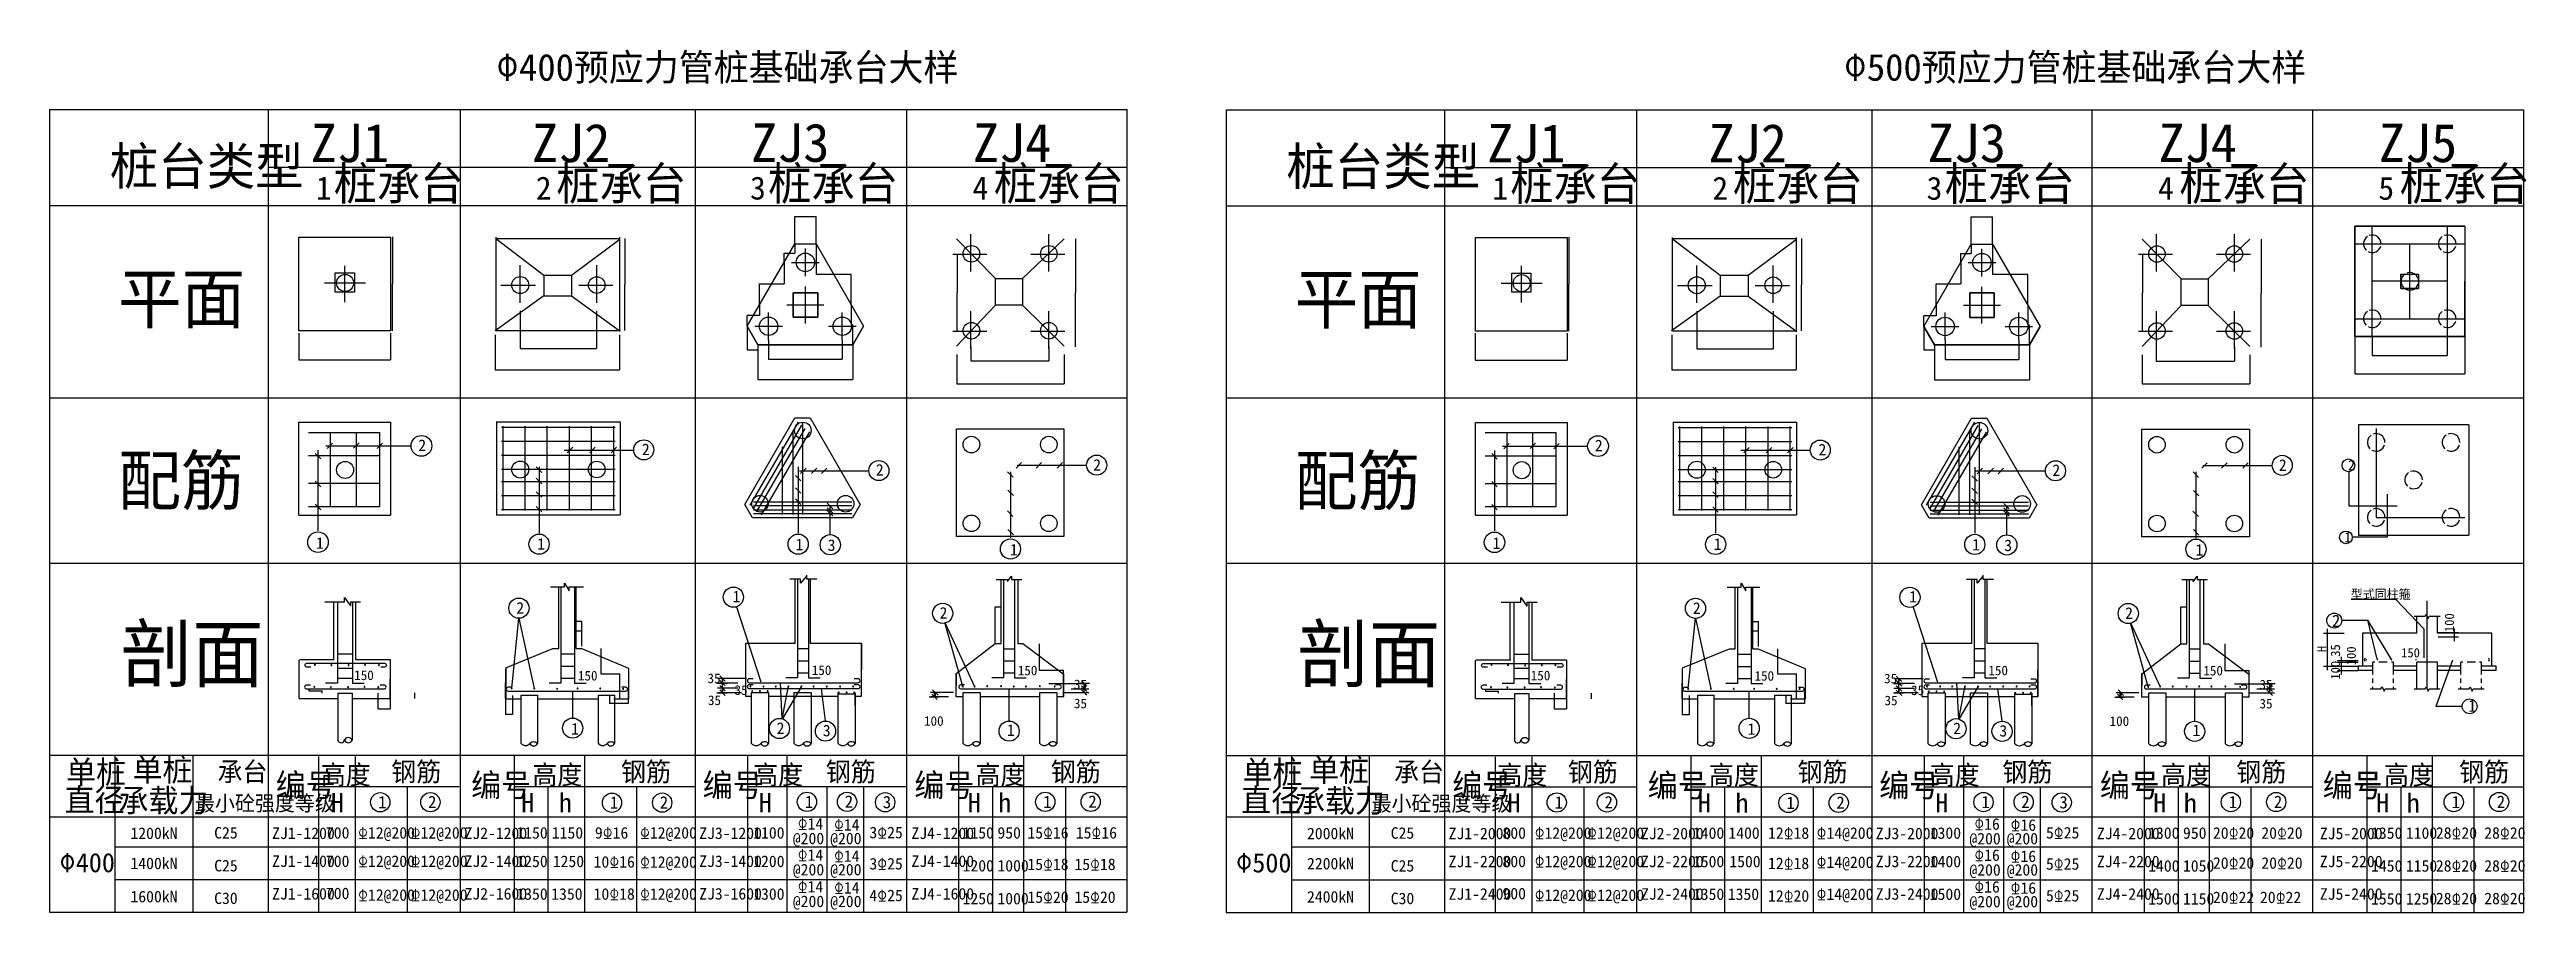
# Model space of a CAD drawing. Header units: metres. Extents: x 286951 to 370790, y 63783 to 92969.
import ezdxf

# ---------------------------------------------------------------- set-up
doc = ezdxf.new("R2010")
doc.units = ezdxf.units.M
for name, color, linetype in [('000JN-COL01-------456', 2, 'Continuous'), ('AXIS', 3, 'Continuous'), ('CC3', 7, 'Continuous'), ('DIME', 140, 'Continuous'), ('JGELEM', 130, 'Continuous'), ('NONE', 7, 'Continuous'), ('PUB_DIM', 3, 'Continuous'), ('QC', 4, 'Continuous'), ('STEEL', 6, 'Continuous'), ('TEXT1', 9, 'Continuous'), ('WALL1', 94, 'Continuous'), ('WALL2', 3, 'Continuous'), ('ZX', 3, 'Continuous')]:
    doc.layers.add(name, color=color, linetype=linetype)
doc.dimstyles.get("Standard").update_dxf_attribs({"dimtxt": 2.5, "dimasz": 2.5, "dimexe": 1.25, "dimexo": 0.625, "dimtad": 1, "dimcen": 2.5, "dimazin": 3, "dimtfac": 1, "dimtmove": 0, "dimatfit": 3})

msp = doc.modelspace()

# ---------------------------------------------------------------- texts
for s, height, p in [('%%130400预应力管桩基础承台大样', 910, (302062.98, 91913.94)), ('%%130500预应力管桩基础承台大样', 910, (347684.04, 91916.04)), ('桩台类型', 1261.87, (288989.72, 88394.85)), ('桩台类型', 1261.87, (328813.8, 88387.82)), ('桩承台', 1128.45, (296568.44, 87874.51)), ('桩承台', 1128.45, (304101.85, 87874.51)), ('桩承台', 1128.45, (311273.35, 87874.51)), ('桩承台', 1128.45, (318911.36, 87874.51)), ('桩承台', 1128.45, (336392.52, 87867.48)), ('桩承台', 1128.45, (343925.93, 87867.48)), ('桩承台', 1128.45, (351097.43, 87867.48)), ('桩承台', 1128.45, (359040.41, 87867.48)), ('桩承台', 1128.45, (366498.95, 87867.48)), ('平面', 1651.15, (289274.67, 83714.45)), ('平面', 1651.15, (329098.75, 83707.42)), ('配筋', 1634.67, (289274.67, 77577.1)), ('配筋', 1634.67, (329098.75, 77570.07)), ('剖面', 1863.57, (289355.55, 71602.93)), ('剖面', 1863.57, (329179.63, 71595.9)), ('单桩', 780, (287511.9, 68139.24)), ('单桩', 780, (289760.94, 68217.62)), ('承台', 650, (292637.61, 68217.62)), ('高度', 650, (296131.66, 68113.55)), ('钢筋', 650, (298518.19, 68217.62)), ('高度', 650, (303293.76, 68113.55)), ('钢筋', 650, (306294.78, 68217.62)), ('高度', 650, (310768.58, 68113.55)), ('钢筋', 650, (313225.72, 68217.62)), ('高度', 650, (318291.53, 68113.55)), ('钢筋', 650, (320840.19, 68217.62)), ('单桩', 780, (327335.97, 68132.21)), ('单桩', 780, (329585.02, 68210.59)), ('承台', 650, (332461.69, 68210.59)), ('高度', 650, (335955.73, 68106.52)), ('钢筋', 650, (338342.27, 68210.59)), ('高度', 650, (343117.83, 68106.52)), ('钢筋', 650, (346118.86, 68210.59)), ('高度', 650, (350592.66, 68106.52)), ('钢筋', 650, (353049.79, 68210.59)), ('高度', 650, (358420.59, 68106.52)), ('钢筋', 650, (360969.25, 68210.59)), ('高度', 650, (365964.95, 68106.52)), ('钢筋', 650, (368513.6, 68210.59)), ('直径', 780, (287459.59, 67198.7)), ('承载力', 780, (289284.37, 67176.95)), ('编号', 780, (294606.94, 67697.28)), ('编号', 780, (301222.53, 67697.28)), ('编号', 780, (309060.82, 67697.28)), ('编号', 780, (316222.92, 67697.28)), ('直径', 780, (327283.67, 67191.67)), ('承载力', 780, (329108.44, 67169.92)), ('编号', 780, (334431.01, 67690.25)), ('编号', 780, (341046.61, 67690.25)), ('编号', 780, (348884.9, 67690.25)), ('编号', 780, (356351.98, 67690.25)), ('编号', 780, (363896.34, 67690.25)), ('最小砼强度等级', 520, (291874.35, 67217.32)), ('最小砼强度等级', 520, (331698.42, 67210.29)), ('1200kN', 390, (289689.24, 66266.23)), ('C25', 390, (292523.07, 66282.9)), ('ZJ1-1200', 390, (294483.4, 66266.23)), ('700', 390, (296305.73, 66280.34)), ('%%13112@200', 390, (297393.48, 66280.34)), ('%%13112@200', 390, (299173.43, 66280.34)), ('ZJ2-1200', 390, (300995.27, 66266.23)), ('1150', 390, (302751.81, 66280.34)), ('1150', 390, (303950.68, 66280.34)), ('9%%13116', 390, (305410.23, 66280.34)), ('%%13112@200', 390, (306936.96, 66280.34)), ('ZJ3-1200', 390, (308940.77, 66266.23)), ('1100', 390, (310767.89, 66280.34)), ('@200', 390, (312109.84, 66090.76)), ('%%13114', 390, (312274.69, 66587.27)), ('@200', 390, (313373.95, 66090.76)), ('%%13114', 390, (313502.95, 66550.21)), ('3%%13125', 390, (314701.84, 66290.78)), ('ZJ4-1200', 390, (316123.47, 66266.23)), ('1150', 390, (317856.26, 66280.34)), ('950', 390, (319034.37, 66280.34)), ('15%%13116', 390, (320049.35, 66282.9)), ('15%%13116', 390, (321687.01, 66282.9)), ('2000kN', 390, (329513.31, 66259.2)), ('C25', 390, (332347.15, 66275.87)), ('ZJ1-2000', 390, (334307.48, 66259.2)), ('800', 390, (336129.81, 66273.31)), ('%%13112@200', 390, (337217.56, 66273.31)), ('%%13112@200', 390, (338997.51, 66273.31)), ('ZJ2-2000', 390, (340819.34, 66259.2)), ('1400', 390, (342575.89, 66273.31)), ('1400', 390, (343774.76, 66273.31)), ('12%%13118', 390, (345116.29, 66273.31)), ('%%13114@200', 390, (346761.04, 66273.31)), ('ZJ3-2000', 390, (348764.84, 66259.2)), ('1300', 390, (350591.96, 66273.31)), ('@200', 390, (351933.92, 66083.73)), ('%%13116', 390, (352098.77, 66580.24)), ('@200', 390, (353198.03, 66083.73)), ('%%13116', 390, (353327.03, 66543.18)), ('5%%13125', 390, (354525.92, 66283.75)), ('ZJ4-2000', 390, (356252.52, 66259.2)), ('1300', 390, (357985.31, 66273.31)), ('950', 390, (359163.42, 66273.31)), ('20%%13120', 390, (360178.41, 66275.87)), ('20%%13120', 390, (361816.06, 66275.87)), ('ZJ5-2000', 390, (363796.88, 66259.2)), ('1350', 390, (365529.67, 66273.31)), ('1100', 390, (366707.78, 66273.31)), ('28%%13120', 390, (367722.77, 66275.87)), ('28%%13120', 390, (369360.42, 66275.87)), ('%%130400', 650, (287280.59, 65142.81)), ('1400kN', 390, (289689.24, 65247.31)), ('C25', 390, (292523.07, 65170.88)), ('ZJ1-1400', 390, (294483.4, 65320.67)), ('700', 390, (296305.73, 65320.67)), ('%%13112@200', 390, (297393.48, 65320.67)), ('%%13112@200', 390, (299173.43, 65320.67)), ('ZJ2-1400', 390, (300995.27, 65320.67)), ('1250', 390, (302751.81, 65316.73)), ('1250', 390, (303983.58, 65316.73)), ('10%%13116', 390, (305366.7, 65299.57)), ('%%13112@200', 390, (306936.96, 65293.22)), ('ZJ3-1400', 390, (308940.77, 65320.67)), ('1200', 390, (310767.89, 65316.73)), ('@200', 390, (312109.84, 65035.43)), ('%%13114', 390, (312274.69, 65531.94)), ('@200', 390, (313373.95, 65035.43)), ('%%13114', 390, (313502.95, 65494.88)), ('3%%13125', 390, (314701.84, 65235.45)), ('ZJ4-1400', 390, (316123.47, 65320.67)), ('1200', 390, (317856.26, 65168.32)), ('1000', 390, (319034.37, 65168.32)), ('15%%13118', 390, (320049.35, 65216.87)), ('15%%13118', 390, (321640.89, 65216.87)), ('%%130500', 650, (327104.67, 65135.78)), ('2200kN', 390, (329513.31, 65240.28)), ('C25', 390, (332347.15, 65163.85)), ('ZJ1-2200', 390, (334307.48, 65313.64)), ('800', 390, (336129.81, 65313.64)), ('%%13112@200', 390, (337217.56, 65313.64)), ('%%13112@200', 390, (338997.51, 65313.64)), ('ZJ2-2200', 390, (340819.34, 65313.64)), ('1500', 390, (342575.89, 65309.7)), ('1500', 390, (343807.66, 65309.7)), ('12%%13118', 390, (345116.29, 65249.71)), ('%%13114@200', 390, (346761.04, 65286.19)), ('ZJ3-2200', 390, (348764.84, 65313.64)), ('1400', 390, (350591.96, 65309.7)), ('@200', 390, (351933.92, 65028.4)), ('%%13116', 390, (352098.77, 65524.91)), ('@200', 390, (353198.03, 65028.4)), ('%%13116', 390, (353327.03, 65487.85)), ('5%%13125', 390, (354525.92, 65228.42)), ('ZJ4-2200', 390, (356252.52, 65313.64)), ('1400', 390, (357985.31, 65161.29)), ('1050', 390, (359163.42, 65161.29)), ('20%%13120', 390, (360178.41, 65260.08)), ('20%%13120', 390, (361816.06, 65260.08)), ('ZJ5-2200', 390, (363796.88, 65313.64)), ('1450', 390, (365529.67, 65161.29)), ('1150', 390, (366707.78, 65161.29)), ('28%%13120', 390, (367722.77, 65163.85)), ('28%%13120', 390, (369360.42, 65163.85)), ('ZJ1-1600', 390, (294483.4, 64219.88)), ('700', 390, (296305.73, 64233.99)), ('%%13112@200', 390, (297393.48, 64177.54)), ('%%13112@200', 390, (299173.43, 64177.54)), ('ZJ2-1600', 390, (300995.27, 64219.88)), ('1350', 390, (302751.81, 64212.09)), ('1350', 390, (303931.71, 64212.09)), ('10%%13118', 390, (305366.7, 64212.09)), ('%%13112@200', 390, (306936.96, 64212.09)), ('ZJ3-1600', 390, (308940.77, 64219.88)), ('1300', 390, (310767.89, 64212.09)), ('%%13114', 390, (312274.69, 64459.31)), ('%%13114', 390, (313502.95, 64422.25)), ('ZJ4-1600', 390, (316123.47, 64219.88)), ('ZJ1-2400', 390, (334307.48, 64212.85)), ('900', 390, (336129.81, 64226.96)), ('%%13112@200', 390, (337217.56, 64170.51)), ('%%13112@200', 390, (338997.51, 64170.51)), ('ZJ2-2400', 390, (340819.34, 64212.85)), ('1350', 390, (342575.89, 64205.06)), ('1350', 390, (343755.79, 64205.06)), ('%%13114@200', 390, (346761.04, 64205.06)), ('ZJ3-2400', 390, (348764.84, 64212.85)), ('1500', 390, (350591.96, 64205.06)), ('%%13116', 390, (352098.77, 64452.28)), ('%%13116', 390, (353327.03, 64415.22)), ('ZJ4-2400', 390, (356252.52, 64212.85)), ('ZJ5-2400', 390, (363796.88, 64212.85)), ('1600kN', 390, (289689.24, 64123.88)), ('C30', 390, (292523.07, 64068.08)), ('@200', 390, (312109.84, 63962.8)), ('@200', 390, (313373.95, 63962.8)), ('4%%13125', 390, (314701.84, 64162.82)), ('1250', 390, (317856.26, 64056.29)), ('1000', 390, (319034.37, 64056.29)), ('15%%13120', 390, (320049.35, 64104.84)), ('15%%13120', 390, (321640.89, 64104.84)), ('2400kN', 390, (329513.31, 64116.86)), ('C30', 390, (332347.15, 64061.05)), ('12%%13120', 390, (345116.29, 64146.92)), ('@200', 390, (351933.92, 63955.77)), ('@200', 390, (353198.03, 63955.77)), ('5%%13125', 390, (354525.92, 64155.79)), ('1500', 390, (357985.31, 64049.26)), ('1150', 390, (359163.42, 64049.26)), ('20%%13122', 390, (360178.41, 64097.81)), ('20%%13122', 390, (361769.95, 64097.81)), ('1550', 390, (365529.67, 64049.26)), ('1250', 390, (366707.78, 64049.26)), ('28%%13120', 390, (367722.77, 64061.05)), ('28%%13120', 390, (369360.42, 64061.05))]:
    msp.add_text(s, height=height).set_placement(p)
at = {"char_height": 325, "attachment_point": 1}
for s, insert in [('35', (309221.56, 71862.71)), ('\\A1;35', (310136.78, 71466.79)), ('\\A1;35', (321624.04, 71658.56)), ('35', (349045.63, 71855.68)), ('\\A1;35', (349960.85, 71459.76)), ('\\A1;35', (361753.1, 71651.53)), ('\\A1;35', (309236.23, 71122.23)), ('\\A1;35', (321624.04, 71015.24)), ('\\A1;35', (349060.31, 71115.2)), ('\\A1;35', (361753.1, 71008.21)), ('\\A1;100', (316550.44, 70422.61)), ('\\A1;100', (356679.5, 70415.58))]:
    msp.add_mtext(s, dxfattribs=dict(at, insert=insert))
at = {"layer": 'CC3'}
for s, height, p in [('ZJ1', 1300, (295790.05, 89160.2)), ('ZJ2', 1300, (303278.68, 89160.2)), ('ZJ3', 1300, (310695.73, 89170.09)), ('ZJ4', 1300, (318204.6, 89170.09)), ('ZJ1', 1300, (335614.13, 89153.17)), ('ZJ2', 1300, (343102.76, 89153.17)), ('ZJ3', 1300, (350519.8, 89163.06)), ('ZJ4', 1300, (358333.66, 89163.06)), ('ZJ5', 1300, (365792.19, 89163.06)), ('2', 390, (299432.72, 79389.95)), ('2', 390, (339256.8, 79382.92)), ('2', 390, (307000.65, 79250.31)), ('2', 390, (314918.81, 78556.09)), ('2', 390, (322276.81, 78725.8)), ('2', 390, (346824.73, 79243.28)), ('2', 390, (354742.89, 78549.06)), ('2', 390, (362405.87, 78718.77)), ('1', 390, (295971.33, 76085.36)), ('1', 390, (303456.3, 76054.07)), ('1', 390, (312201.31, 76033.76)), ('3', 390, (313288.99, 76011.75)), ('1', 390, (335795.41, 76078.33)), ('1', 390, (343280.38, 76047.04)), ('1', 390, (352025.38, 76026.73)), ('3', 390, (353113.07, 76004.72)), ('1', 390, (319461.29, 75858.01)), ('1', 390, (359590.35, 75850.99)), ('1', 390, (310069.85, 74273.84)), ('1', 390, (349893.93, 74266.81)), ('2', 390, (302749.11, 73888.41)), ('2', 390, (317076.42, 73720.02)), ('2', 390, (342573.19, 73881.38)), ('2', 390, (357205.48, 73712.99)), ('150', 325, (312751.94, 71814.45)), ('150', 325, (319724, 71806.55)), ('150', 325, (352576.02, 71807.42)), ('150', 325, (359853.05, 71799.52)), ('150', 325, (297262.95, 71641.91)), ('150', 325, (304836.36, 71628.57)), ('150', 325, (337087.03, 71634.88)), ('150', 325, (344660.43, 71621.54)), ('1', 390, (304603.07, 69798.39)), ('2', 390, (311562.76, 69820.79)), ('3', 390, (313124.02, 69739.6)), ('1', 390, (319355.32, 69753.38)), ('1', 390, (344427.14, 69791.36)), ('2', 390, (351386.84, 69813.76)), ('3', 390, (352948.1, 69732.57)), ('1', 390, (359484.38, 69746.35)), ('H', 650, (296473.37, 67173.46)), ('1', 416, (298073.74, 67303.66)), ('2', 416, (299762.65, 67312.07)), ('H', 650, (302917.52, 67173.46)), ('h', 650, (304190.18, 67165.09)), ('1', 416, (305918.32, 67289.23)), ('2', 416, (307607.23, 67297.63)), ('H', 650, (310955.99, 67173.46)), ('1', 416, (312517.9, 67317.56)), ('2', 416, (313866.57, 67325.96)), ('3', 416, (315155.67, 67308.81)), ('H', 650, (318029.69, 67173.46)), ('h', 650, (319060.73, 67165.09)), ('1', 416, (320584.11, 67317.56)), ('2', 416, (322110.94, 67325.96)), ('H', 650, (336297.45, 67166.43)), ('1', 416, (337897.82, 67296.63)), ('2', 416, (339586.73, 67305.04)), ('H', 650, (342741.59, 67166.43)), ('h', 650, (344014.26, 67158.06)), ('1', 416, (345742.4, 67282.2)), ('2', 416, (347431.31, 67290.6)), ('H', 650, (350780.06, 67166.43)), ('1', 416, (352341.98, 67310.53)), ('2', 416, (353690.64, 67318.93)), ('3', 416, (354979.74, 67301.78)), ('H', 650, (358158.75, 67166.43)), ('h', 650, (359189.79, 67158.06)), ('1', 416, (360713.17, 67310.53)), ('2', 416, (362240, 67318.93)), ('H', 650, (365703.11, 67166.43)), ('h', 650, (366734.15, 67158.06)), ('1', 416, (368257.53, 67310.53)), ('2', 416, (369784.36, 67318.93))]:
    msp.add_text(s, height=height, dxfattribs=at).set_placement(p)
at = {"layer": 'QC'}
for s, p in [('1', (295965.41, 87895.5)), ('2', (303411.63, 87895.5)), ('3', (310663.82, 87895.5)), ('4', (318192.27, 87895.5)), ('1', (335789.49, 87888.47)), ('2', (343235.7, 87888.47)), ('3', (350487.9, 87888.47)), ('4', (358321.33, 87888.47)), ('5', (365779.86, 87888.47))]:
    msp.add_text(s, height=780, dxfattribs=at).set_placement(p)
at = {"layer": 'TEXT1'}
for s, height, p in [('2', 348.07, (364747.01, 78732.98)), ('1', 348.07, (364623.19, 76296.52)), ('型式同柱箍', 312, (364842.17, 74394.1)), ('2', 409.5, (364207.71, 73442.35)), ('150', 312, (366547.79, 72409.55)), ('1', 409.5, (368814.5, 70568.77))]:
    msp.add_text(s, height=height, dxfattribs=at).set_placement(p)
for s, p in [('100', (368337.23, 73264.46)), ('H', (364019.26, 72589)), ('100', (364479.94, 71657.58)), ('35', (364480.95, 72429.53)), ('100', (365015.97, 72144.65))]:
    msp.add_text(s, height=312, rotation=90, dxfattribs=at).set_placement(p)

# ---------------------------------------------------------------- blocks, each defined once
blk = doc.blocks.new('TICK')
for p, q in [((0, 141.37), (0, -122.15)), ((0, 0), (104.56, 0))]:
    blk.add_line(p, q)
blk.add_lwpolyline([(-70.71, -70.71), (70.71, 70.71)])
blk = doc.blocks.new('*D1')
for p, q in [((302384.94, 71545.56), (302384.69, 71545.56)), ((302385.19, 72037.82), (302385.19, 71545.56)), ((302385.19, 71011.63), (302385.19, 71545.56)), ((302385.19, 71545.56), (302385.19, 71545.56)), ((302385.44, 71545.56), (302385.69, 71545.56))]:
    blk.add_line(p, q)
at = {"layer": 'Defpoints'}
for p in [(302385.19, 72037.82), (302385.19, 71545.56), (302385.19, 71011.63)]:
    blk.add_point(p, dxfattribs=at)
at = {"layer": 'CC3', "insert": (302385.19, 71546.685), "char_height": 1, "attachment_point": 5}
blk.add_mtext('h', dxfattribs=at)
blk = doc.blocks.new('*D2')
for p, q in [((298059.64, 71202.64), (298059.64, 70671.65)), ((298059.89, 70671.65), (298267.265, 70671.65)), ((298270.265, 70671.65), (298477.64, 70671.65)), ((298477.89, 71012.95), (298477.89, 70671.65))]:
    blk.add_line(p, q)
at = {"layer": 'Defpoints'}
for p in [(298059.64, 71202.64), (298059.64, 70671.65), (298477.89, 71012.95)]:
    blk.add_point(p, dxfattribs=at)
at = {"layer": 'CC3', "insert": (298268.765, 70671.65), "char_height": 1, "attachment_point": 5}
blk.add_mtext('100', dxfattribs=at)
blk = doc.blocks.new('*D3')
for p, q in [((295725.61, 71344.91), (295725.61, 71273.78)), ((295725.86, 71273.78), (295948.735, 71273.78)), ((295950.735, 71273.78), (296173.61, 71273.78)), ((296173.86, 71202.64), (296173.86, 71273.78))]:
    blk.add_line(p, q)
at = {"layer": 'Defpoints'}
for p in [(295725.61, 71344.91), (295725.61, 71273.78), (296173.86, 71202.64)]:
    blk.add_point(p, dxfattribs=at)
at = {"layer": 'CC3', "insert": (295949.735, 71273.78), "char_height": 1, "attachment_point": 5}
blk.add_mtext('35', dxfattribs=at)
blk = doc.blocks.new('*D4')
for p, q in [((298477.89, 72323.67), (298477.89, 71668.31)), ((298477.64, 71668.31), (298477.39, 71668.31)), ((298477.89, 71012.95), (298477.89, 71668.31)), ((298477.89, 71668.31), (298477.89, 71668.31)), ((298478.14, 71668.31), (298478.39, 71668.31))]:
    blk.add_line(p, q)
at = {"layer": 'Defpoints'}
for p in [(298477.89, 72323.67), (298477.89, 71668.31), (298477.89, 71012.95)]:
    blk.add_point(p, dxfattribs=at)
at = {"layer": 'CC3', "insert": (298477.89, 71669.435), "char_height": 1, "attachment_point": 5}
blk.add_mtext('H', dxfattribs=at)
blk = doc.blocks.new('*D5')
for p, q in [((302503.67, 70473.63), (302384.94, 70473.63)), ((302385.19, 71011.63), (302385.19, 70473.63)), ((302625.4, 70473.63), (302506.67, 70473.63)), ((302625.15, 71124.92), (302625.15, 70473.63))]:
    blk.add_line(p, q)
at = {"layer": 'Defpoints'}
for p in [(302385.19, 71011.63), (302625.15, 71124.92), (302625.15, 70473.63)]:
    blk.add_point(p, dxfattribs=at)
at = {"layer": 'CC3', "insert": (302505.17, 70473.63), "char_height": 1, "attachment_point": 5}
blk.add_mtext('100', dxfattribs=at)
blk = doc.blocks.new('*D6')
for p, q in [((304781.42, 72710.96), (304781.42, 73631.8)), ((304781.67, 73631.8), (304875, 73631.8)), ((304877, 73631.8), (304970.33, 73631.8)), ((304970.58, 72784.68), (304970.58, 73631.8))]:
    blk.add_line(p, q)
at = {"layer": 'Defpoints'}
for p in [(304781.42, 73631.8), (304781.42, 72710.96), (304970.58, 72784.68)]:
    blk.add_point(p, dxfattribs=at)
at = {"insert": (304876, 73631.8), "char_height": 1, "attachment_point": 5}
blk.add_mtext('50', dxfattribs=at)
blk = doc.blocks.new('*D7')
for p, q in [((306532.27, 71267.48), (306532.27, 70854.97)), ((306215.07, 70854.97), (305899.62, 70854.97)), ((305899.87, 71142.05), (305899.87, 70854.97)), ((306532.52, 70854.97), (306217.07, 70854.97))]:
    blk.add_line(p, q)
at = {"layer": 'Defpoints'}
for p in [(306532.27, 71267.48), (305899.87, 71142.05), (306532.27, 70854.97)]:
    blk.add_point(p, dxfattribs=at)
at = {"layer": 'CC3', "insert": (306216.07, 70854.97), "char_height": 1, "attachment_point": 5}
blk.add_mtext('35', dxfattribs=at)
blk = doc.blocks.new('*D8')
for p, q in [((305614.92, 72705.69), (305614.92, 71858.66)), ((305615.17, 71858.66), (305936.03, 71858.66)), ((305937.03, 71858.66), (306257.89, 71858.66)), ((306258.14, 71011.63), (306258.14, 71858.66))]:
    blk.add_line(p, q)
at = {"layer": 'Defpoints'}
for p in [(305614.92, 72705.69), (305614.92, 71858.66), (306258.14, 71011.63)]:
    blk.add_point(p, dxfattribs=at)
at = {"layer": 'CC3', "insert": (305936.53, 71858.66), "char_height": 1, "attachment_point": 5}
blk.add_mtext('H', dxfattribs=at)
blk = doc.blocks.new('*D9')
for p, q in [((298556.3, 86630.09), (298556.3, 85040.06)), ((298556.05, 85040.06), (298555.8, 85040.06)), ((298556.3, 83450.04), (298556.3, 85040.06)), ((298556.3, 85040.06), (298556.3, 85040.06)), ((298556.55, 85040.06), (298556.8, 85040.06))]:
    blk.add_line(p, q)
at = {"layer": 'Defpoints'}
for p in [(298556.3, 86630.09), (298556.3, 85040.06), (298556.3, 83450.04)]:
    blk.add_point(p, dxfattribs=at)
at = {"layer": 'CC3', "insert": (298556.3, 85041.185), "char_height": 1, "attachment_point": 5}
blk.add_mtext('800', dxfattribs=at)
blk = doc.blocks.new('*D10')
for p, q in [((295383.73, 83379.37), (295383.73, 82473.68)), ((298491.45, 83379.37), (298491.45, 82473.68)), ((295383.98, 82473.68), (296936.09, 82473.68)), ((296939.09, 82473.68), (298491.2, 82473.68))]:
    blk.add_line(p, q)
at = {"layer": 'Defpoints'}
for p in [(295383.73, 83379.37), (298491.45, 83379.37), (295383.73, 82473.68)]:
    blk.add_point(p, dxfattribs=at)
at = {"layer": 'CC3', "insert": (296937.59, 82473.68), "char_height": 1, "attachment_point": 5}
blk.add_mtext('800', dxfattribs=at)
blk = doc.blocks.new('*D11')
for p, q in [((306422.88, 86580.21), (306422.88, 85022.74)), ((306422.63, 85022.74), (306422.38, 85022.74)), ((306422.88, 83465.28), (306422.88, 85022.74)), ((306422.88, 85022.74), (306422.88, 85022.74)), ((306423.13, 85022.74), (306423.38, 85022.74))]:
    blk.add_line(p, q)
at = {"layer": 'Defpoints'}
for p in [(306422.88, 86580.21), (306422.88, 85022.74), (306422.88, 83465.28)]:
    blk.add_point(p, dxfattribs=at)
at = {"layer": 'CC3', "insert": (306422.88, 85023.865), "char_height": 1, "attachment_point": 5}
blk.add_mtext('800', dxfattribs=at)
blk = doc.blocks.new('*D12')
for p, q in [((302883.97, 84126.23), (302883.97, 82854.74)), ((305465.85, 84126.23), (305465.85, 82854.74)), ((302884.22, 82854.74), (304172.91, 82854.74)), ((304176.91, 82854.74), (305465.6, 82854.74))]:
    blk.add_line(p, q)
at = {"layer": 'Defpoints'}
for p in [(302883.97, 84126.23), (305465.85, 84126.23), (302883.97, 82854.74)]:
    blk.add_point(p, dxfattribs=at)
at = {"layer": 'CC3', "insert": (304174.91, 82854.74), "char_height": 1, "attachment_point": 5}
blk.add_mtext('1200', dxfattribs=at)
blk = doc.blocks.new('*D13')
for p, q in [((302037.37, 83325.33), (302037.37, 82141.13)), ((306247.6, 83325.33), (306247.6, 82141.13)), ((302037.62, 82141.13), (304140.485, 82141.13)), ((304144.485, 82141.13), (306247.35, 82141.13))]:
    blk.add_line(p, q)
at = {"layer": 'Defpoints'}
for p in [(302037.37, 83325.33), (306247.6, 83325.33), (302037.37, 82141.13)]:
    blk.add_point(p, dxfattribs=at)
at = {"layer": 'CC3', "insert": (304142.485, 82141.13), "char_height": 1, "attachment_point": 5}
blk.add_mtext('2000', dxfattribs=at)
blk = doc.blocks.new('*D14')
for p, q in [((365572.54, 83265.36), (365572.54, 82616.3)), ((368108.84, 83265.36), (368108.84, 82616.3)), ((365572.79, 82616.3), (366838.69, 82616.3)), ((366842.69, 82616.3), (368108.59, 82616.3))]:
    blk.add_line(p, q)
at = {"layer": 'Defpoints'}
for p in [(365572.54, 83265.36), (368108.84, 83265.36), (365572.54, 82616.3)]:
    blk.add_point(p, dxfattribs=at)
at = {"layer": 'CC3', "insert": (366840.69, 82616.3), "char_height": 1, "attachment_point": 5}
blk.add_mtext('2125', dxfattribs=at)
blk = doc.blocks.new('*D15')
for p, q in [((364975.56, 83265.36), (364975.56, 81997.32)), ((368705.26, 83265.36), (368705.26, 81997.32)), ((364975.81, 81997.32), (366838.41, 81997.32)), ((366842.41, 81997.32), (368705.01, 81997.32))]:
    blk.add_line(p, q)
at = {"layer": 'Defpoints'}
for p in [(364975.56, 83265.36), (368705.26, 83265.36), (364975.56, 81997.32)]:
    blk.add_point(p, dxfattribs=at)
at = {"layer": 'CC3', "insert": (366840.41, 81997.32), "char_height": 1, "attachment_point": 5}
blk.add_mtext('3125', dxfattribs=at)
blk = doc.blocks.new('*D16')
for p, q in [((338380.38, 86623.06), (338380.38, 85033.03)), ((338380.13, 85033.03), (338379.88, 85033.03)), ((338380.38, 83443.01), (338380.38, 85033.03)), ((338380.38, 85033.03), (338380.38, 85033.03)), ((338380.63, 85033.03), (338380.88, 85033.03))]:
    blk.add_line(p, q)
at = {"layer": 'Defpoints'}
for p in [(338380.38, 86623.06), (338380.38, 85033.03), (338380.38, 83443.01)]:
    blk.add_point(p, dxfattribs=at)
at = {"layer": 'CC3', "insert": (338380.38, 85034.155), "char_height": 1, "attachment_point": 5}
blk.add_mtext('1000', dxfattribs=at)
blk = doc.blocks.new('*D17')
for p, q in [((337883.71, 71195.61), (337883.71, 70664.62)), ((337883.96, 70664.62), (338091.34, 70664.62)), ((338094.34, 70664.62), (338301.72, 70664.62)), ((338301.97, 71005.92), (338301.97, 70664.62))]:
    blk.add_line(p, q)
at = {"layer": 'Defpoints'}
for p in [(337883.71, 71195.61), (337883.71, 70664.62), (338301.97, 71005.92)]:
    blk.add_point(p, dxfattribs=at)
at = {"layer": 'CC3', "insert": (338092.84, 70664.62), "char_height": 1, "attachment_point": 5}
blk.add_mtext('100', dxfattribs=at)
blk = doc.blocks.new('*D18')
for p, q in [((338301.97, 72316.64), (338301.97, 71661.28)), ((338301.72, 71661.28), (338301.47, 71661.28)), ((338301.97, 71005.92), (338301.97, 71661.28)), ((338301.97, 71661.28), (338301.97, 71661.28)), ((338302.22, 71661.28), (338302.47, 71661.28))]:
    blk.add_line(p, q)
at = {"layer": 'Defpoints'}
for p in [(338301.97, 72316.64), (338301.97, 71661.28), (338301.97, 71005.92)]:
    blk.add_point(p, dxfattribs=at)
at = {"layer": 'CC3', "insert": (338301.97, 71662.405), "char_height": 1, "attachment_point": 5}
blk.add_mtext('H', dxfattribs=at)
blk = doc.blocks.new('*D19')
for p, q in [((318957.42, 72876.94), (318957.42, 74121.72)), ((318957.67, 74121.72), (319060.565, 74121.72)), ((319062.565, 74121.72), (319165.46, 74121.72)), ((319165.71, 72876.94), (319165.71, 74121.72))]:
    blk.add_line(p, q)
at = {"layer": 'Defpoints'}
for p in [(318957.42, 74121.72), (318957.42, 72876.94), (319165.71, 72876.94)]:
    blk.add_point(p, dxfattribs=at)
at = {"layer": 'CC3', "insert": (319061.565, 74121.72), "char_height": 1, "attachment_point": 5}
blk.add_mtext('50', dxfattribs=at)
blk = doc.blocks.new('*D20')
for p, q in [((317641.58, 71461.61), (317641.33, 71461.61)), ((317641.83, 71846.77), (317641.83, 71461.61)), ((317641.83, 71076.46), (317641.83, 71461.61)), ((317641.83, 71461.61), (317641.83, 71461.61)), ((317642.08, 71461.61), (317642.33, 71461.61))]:
    blk.add_line(p, q)
at = {"layer": 'Defpoints'}
for p in [(317641.83, 71846.77), (317641.83, 71461.61), (317641.83, 71076.46)]:
    blk.add_point(p, dxfattribs=at)
at = {"layer": 'CC3', "insert": (317641.83, 71462.735), "char_height": 1, "attachment_point": 5}
blk.add_mtext('h', dxfattribs=at)
blk = doc.blocks.new('*D21')
for p, q in [((314209.92, 71216.13), (314209.92, 70777.5)), ((314210.17, 70777.5), (314215.235, 70777.5)), ((314218.235, 70777.5), (314223.3, 70777.5)), ((314223.55, 71208.68), (314223.55, 70777.5))]:
    blk.add_line(p, q)
at = {"layer": 'Defpoints'}
for p in [(314209.92, 71216.13), (314209.92, 70777.5), (314223.55, 71208.68)]:
    blk.add_point(p, dxfattribs=at)
at = {"layer": 'CC3', "insert": (314216.735, 70777.5), "char_height": 1, "attachment_point": 5}
blk.add_mtext('100', dxfattribs=at)
blk = doc.blocks.new('*D22')
for p, q in [((314430.71, 72884.34), (314430.71, 71989.82)), ((314430.46, 71989.82), (314430.21, 71989.82)), ((314430.71, 71095.3), (314430.71, 71989.82)), ((314430.71, 71989.82), (314430.71, 71989.82)), ((314430.96, 71989.82), (314431.21, 71989.82))]:
    blk.add_line(p, q)
at = {"layer": 'Defpoints'}
for p in [(314430.71, 72884.34), (314430.71, 71989.82), (314430.71, 71095.3)]:
    blk.add_point(p, dxfattribs=at)
at = {"layer": 'CC3', "insert": (314430.71, 71990.945), "char_height": 1, "attachment_point": 5}
blk.add_mtext('H', dxfattribs=at)
blk = doc.blocks.new('*D23')
for p, q in [((320449.25, 72873.02), (320449.25, 71974.74)), ((320449.5, 71974.74), (320860.58, 71974.74)), ((320861.58, 71974.74), (321272.66, 71974.74)), ((321272.91, 71076.46), (321272.91, 71974.74))]:
    blk.add_line(p, q)
at = {"layer": 'Defpoints'}
for p in [(320449.25, 72873.02), (320449.25, 71974.74), (321272.91, 71076.46)]:
    blk.add_point(p, dxfattribs=at)
at = {"layer": 'CC3', "insert": (320861.08, 71974.74), "char_height": 1, "attachment_point": 5}
blk.add_mtext('H', dxfattribs=at)
blk = doc.blocks.new('*D24')
for p, q in [((335549.69, 71337.88), (335549.69, 71266.75)), ((335549.94, 71266.75), (335772.815, 71266.75)), ((335774.815, 71266.75), (335997.69, 71266.75)), ((335997.94, 71195.61), (335997.94, 71266.75))]:
    blk.add_line(p, q)
at = {"layer": 'Defpoints'}
for p in [(335549.69, 71337.88), (335549.69, 71266.75), (335997.94, 71195.61)]:
    blk.add_point(p, dxfattribs=at)
at = {"layer": 'CC3', "insert": (335773.815, 71266.75), "char_height": 1, "attachment_point": 5}
blk.add_mtext('35', dxfattribs=at)
blk = doc.blocks.new('*D25')
for p, q in [((314088.03, 84329.92), (314088.03, 83657.65)), ((314114.395, 83657.65), (314087.78, 83657.65)), ((314144.01, 83657.65), (314117.395, 83657.65)), ((314143.76, 82985.39), (314143.76, 83657.65))]:
    blk.add_line(p, q)
at = {"layer": 'Defpoints'}
for p in [(314088.03, 84329.92), (314143.76, 83657.65), (314143.76, 82985.39)]:
    blk.add_point(p, dxfattribs=at)
at = {"layer": 'CC3', "insert": (314115.895, 83657.65), "char_height": 1, "attachment_point": 5}
blk.add_mtext('746', dxfattribs=at)
blk = doc.blocks.new('*D26')
for p, q in [((310773.46, 83969.65), (310566.71, 83969.65)), ((310566.96, 83609.39), (310566.96, 83969.65)), ((310983.21, 83969.65), (310776.46, 83969.65)), ((310982.96, 84329.92), (310982.96, 83969.65))]:
    blk.add_line(p, q)
at = {"layer": 'Defpoints'}
for p in [(310982.96, 84329.92), (310982.96, 83969.65), (310566.96, 83609.39)]:
    blk.add_point(p, dxfattribs=at)
at = {"layer": 'CC3', "insert": (310774.96, 83969.65), "char_height": 1, "attachment_point": 5}
blk.add_mtext('346', dxfattribs=at)
blk = doc.blocks.new('*D27')
for p, q in [((311814.96, 85770.99), (311814.96, 85050.45)), ((310982.96, 84329.92), (310982.96, 85050.45)), ((310983.21, 85050.45), (311397.46, 85050.45)), ((311400.46, 85050.45), (311814.71, 85050.45))]:
    blk.add_line(p, q)
at = {"layer": 'Defpoints'}
for p in [(311814.96, 85770.99), (310982.96, 85050.45), (310982.96, 84329.92)]:
    blk.add_point(p, dxfattribs=at)
at = {"layer": 'CC3', "insert": (311398.96, 85050.45), "char_height": 1, "attachment_point": 5}
blk.add_mtext('693', dxfattribs=at)
blk = doc.blocks.new('*D28')
for p, q in [((312895.76, 86394.99), (312895.76, 85362.45)), ((313489.895, 85362.45), (312895.51, 85362.45)), ((314088.28, 85362.45), (313493.895, 85362.45)), ((314088.03, 84329.92), (314088.03, 85362.45))]:
    blk.add_line(p, q)
at = {"layer": 'Defpoints'}
for p in [(312895.76, 86394.99), (314088.03, 85362.45), (314088.03, 84329.92)]:
    blk.add_point(p, dxfattribs=at)
at = {"layer": 'CC3', "insert": (313491.895, 85362.45), "char_height": 1, "attachment_point": 5}
blk.add_mtext('1093', dxfattribs=at)
blk = doc.blocks.new('*D29')
for p, q in [((311287.49, 83141.39), (311287.49, 82494.47)), ((313783.49, 83141.39), (313783.49, 82494.47)), ((311287.74, 82494.47), (312533.49, 82494.47)), ((312537.49, 82494.47), (313783.24, 82494.47))]:
    blk.add_line(p, q)
at = {"layer": 'Defpoints'}
for p in [(311287.49, 83141.39), (313783.49, 83141.39), (311287.49, 82494.47)]:
    blk.add_point(p, dxfattribs=at)
at = {"layer": 'CC3', "insert": (312535.49, 82494.47), "char_height": 1, "attachment_point": 5}
blk.add_mtext('1200', dxfattribs=at)
blk = doc.blocks.new('*D30')
for p, q in [((310927.23, 82985.39), (310927.23, 81807.19)), ((314143.76, 82985.39), (314143.76, 81807.19)), ((310927.48, 81807.19), (312533.495, 81807.19)), ((312537.495, 81807.19), (314143.51, 81807.19))]:
    blk.add_line(p, q)
at = {"layer": 'Defpoints'}
for p in [(310927.23, 82985.39), (314143.76, 82985.39), (310927.23, 81807.19)]:
    blk.add_point(p, dxfattribs=at)
at = {"layer": 'CC3', "insert": (312535.495, 81807.19), "char_height": 1, "attachment_point": 5}
blk.add_mtext('1674', dxfattribs=at)
blk = doc.blocks.new('*D31')
for p, q in [((310566.96, 83609.39), (310566.96, 82817.67)), ((310567.21, 82817.67), (310745.595, 82817.67)), ((310748.595, 82817.67), (310926.98, 82817.67)), ((310927.23, 82985.39), (310927.23, 82817.67))]:
    blk.add_line(p, q)
at = {"layer": 'Defpoints'}
for p in [(310566.96, 83609.39), (310566.96, 82817.67), (310927.23, 82985.39)]:
    blk.add_point(p, dxfattribs=at)
at = {"layer": 'CC3', "insert": (310747.095, 82817.67), "char_height": 1, "attachment_point": 5}
blk.add_mtext('400', dxfattribs=at)
blk = doc.blocks.new('*D32')
for p, q in [((312175.23, 86394.99), (312175.23, 87323.56)), ((312175.48, 87323.56), (312533.995, 87323.56)), ((312536.995, 87323.56), (312895.51, 87323.56)), ((312895.76, 86394.99), (312895.76, 87323.56))]:
    blk.add_line(p, q)
at = {"layer": 'Defpoints'}
for p in [(312175.23, 87323.56), (312175.23, 86394.99), (312895.76, 86394.99)]:
    blk.add_point(p, dxfattribs=at)
at = {"layer": 'CC3', "insert": (312535.495, 87323.56), "char_height": 1, "attachment_point": 5}
blk.add_mtext('462', dxfattribs=at)
blk = doc.blocks.new('*D33')
for p, q in [((312175.23, 86394.99), (312175.23, 86082.99)), ((311814.96, 85770.99), (311814.96, 86082.99)), ((311815.21, 86082.99), (311993.595, 86082.99)), ((311996.595, 86082.99), (312174.98, 86082.99))]:
    blk.add_line(p, q)
at = {"layer": 'Defpoints'}
for p in [(312175.23, 86394.99), (311814.96, 86082.99), (311814.96, 85770.99)]:
    blk.add_point(p, dxfattribs=at)
at = {"layer": 'CC3', "insert": (311995.095, 86082.99), "char_height": 1, "attachment_point": 5}
blk.add_mtext('400', dxfattribs=at)
blk = doc.blocks.new('*D34')
for p, q in [((321675.72, 86564.96), (321675.72, 84737.3)), ((321675.47, 84737.3), (321675.22, 84737.3)), ((321675.72, 82909.64), (321675.72, 84737.3)), ((321675.72, 84737.3), (321675.72, 84737.3)), ((321675.97, 84737.3), (321676.22, 84737.3))]:
    blk.add_line(p, q)
at = {"layer": 'Defpoints'}
for p in [(321675.72, 86564.96), (321675.72, 84737.3), (321675.72, 82909.64)]:
    blk.add_point(p, dxfattribs=at)
at = {"layer": 'CC3', "insert": (321675.72, 84738.425), "char_height": 1, "attachment_point": 5}
blk.add_mtext('2000', dxfattribs=at)
blk = doc.blocks.new('*D35')
for p, q in [((317668.99, 86050.69), (317668.99, 84749.47)), ((317668.74, 84749.47), (317668.49, 84749.47)), ((317668.99, 83448.25), (317668.99, 84749.47)), ((317668.99, 84749.47), (317668.99, 84749.47)), ((317669.24, 84749.47), (317669.49, 84749.47))]:
    blk.add_line(p, q)
at = {"layer": 'Defpoints'}
for p in [(317668.99, 86050.69), (317668.99, 84749.47), (317668.99, 83448.25)]:
    blk.add_point(p, dxfattribs=at)
at = {"layer": 'CC3', "insert": (317668.99, 84750.595), "char_height": 1, "attachment_point": 5}
blk.add_mtext('1200', dxfattribs=at)
blk = doc.blocks.new('*D36')
for p, q in [((317656.55, 82655.43), (317656.55, 81667.99)), ((321295.36, 82655.43), (321295.36, 81667.99)), ((317656.8, 81667.99), (319473.955, 81667.99)), ((319477.955, 81667.99), (321295.11, 81667.99))]:
    blk.add_line(p, q)
at = {"layer": 'Defpoints'}
for p in [(317656.55, 82655.43), (321295.36, 82655.43), (317656.55, 81667.99)]:
    blk.add_point(p, dxfattribs=at)
at = {"layer": 'CC3', "insert": (319475.955, 81667.99), "char_height": 1, "attachment_point": 5}
blk.add_mtext('2000', dxfattribs=at)
blk = doc.blocks.new('*D37')
for p, q in [((318129.8, 82911.27), (318129.8, 82439.29)), ((318130.05, 82439.29), (319452.045, 82439.29)), ((319456.045, 82439.29), (320778.04, 82439.29)), ((320778.29, 82911.27), (320778.29, 82439.29))]:
    blk.add_line(p, q)
at = {"layer": 'Defpoints'}
for p in [(318129.8, 82911.27), (318129.8, 82439.29), (320778.29, 82911.27)]:
    blk.add_point(p, dxfattribs=at)
at = {"layer": 'CC3', "insert": (319454.045, 82439.29), "char_height": 1, "attachment_point": 5}
blk.add_mtext('1200', dxfattribs=at)
blk = doc.blocks.new('*D38')
for p, q in [((335207.8, 83372.34), (335207.8, 82466.65)), ((338315.52, 83372.34), (338315.52, 82466.65)), ((335208.05, 82466.65), (336759.66, 82466.65)), ((336763.66, 82466.65), (338315.27, 82466.65))]:
    blk.add_line(p, q)
at = {"layer": 'Defpoints'}
for p in [(335207.8, 83372.34), (338315.52, 83372.34), (335207.8, 82466.65)]:
    blk.add_point(p, dxfattribs=at)
at = {"layer": 'CC3', "insert": (336761.66, 82466.65), "char_height": 1, "attachment_point": 5}
blk.add_mtext('1000', dxfattribs=at)
blk = doc.blocks.new('*D39')
for p, q in [((359086.48, 72869.91), (359086.48, 74114.69)), ((359086.73, 74114.69), (359189.625, 74114.69)), ((359191.625, 74114.69), (359294.52, 74114.69)), ((359294.77, 72869.91), (359294.77, 74114.69))]:
    blk.add_line(p, q)
at = {"layer": 'Defpoints'}
for p in [(359086.48, 74114.69), (359086.48, 72869.91), (359294.77, 72869.91)]:
    blk.add_point(p, dxfattribs=at)
at = {"layer": 'CC3', "insert": (359190.625, 74114.69), "char_height": 1, "attachment_point": 5}
blk.add_mtext('50', dxfattribs=at)
blk = doc.blocks.new('*D40')
for p, q in [((346039.14, 70847.94), (345723.69, 70847.94)), ((345723.94, 71135.02), (345723.94, 70847.94)), ((346356.59, 70847.94), (346041.14, 70847.94)), ((346356.34, 71260.45), (346356.34, 70847.94))]:
    blk.add_line(p, q)
at = {"layer": 'Defpoints'}
for p in [(345723.94, 71135.02), (346356.34, 71260.45), (346356.34, 70847.94)]:
    blk.add_point(p, dxfattribs=at)
at = {"layer": 'CC3', "insert": (346040.14, 70847.94), "char_height": 1, "attachment_point": 5}
blk.add_mtext('35', dxfattribs=at)
blk = doc.blocks.new('*D41')
for p, q in [((345439, 72698.66), (345439, 71851.63)), ((345439.25, 71851.63), (345760.105, 71851.63)), ((345761.105, 71851.63), (346081.96, 71851.63)), ((346082.21, 71004.6), (346082.21, 71851.63))]:
    blk.add_line(p, q)
at = {"layer": 'Defpoints'}
for p in [(345439, 72698.66), (345439, 71851.63), (346082.21, 71004.6)]:
    blk.add_point(p, dxfattribs=at)
at = {"layer": 'CC3', "insert": (345760.605, 71851.63), "char_height": 1, "attachment_point": 5}
blk.add_mtext('H', dxfattribs=at)
blk = doc.blocks.new('*D42')
for p, q in [((342327.745, 70466.6), (342209.02, 70466.6)), ((342209.27, 71004.6), (342209.27, 70466.6)), ((342449.47, 70466.6), (342330.745, 70466.6)), ((342449.22, 71117.89), (342449.22, 70466.6))]:
    blk.add_line(p, q)
at = {"layer": 'Defpoints'}
for p in [(342209.27, 71004.6), (342449.22, 71117.89), (342449.22, 70466.6)]:
    blk.add_point(p, dxfattribs=at)
at = {"layer": 'CC3', "insert": (342329.245, 70466.6), "char_height": 1, "attachment_point": 5}
blk.add_mtext('100', dxfattribs=at)
blk = doc.blocks.new('*D43')
for p, q in [((342209.02, 71538.53), (342208.77, 71538.53)), ((342209.27, 72030.79), (342209.27, 71538.53)), ((342209.27, 71004.6), (342209.27, 71538.53)), ((342209.27, 71538.53), (342209.27, 71538.53)), ((342209.52, 71538.53), (342209.77, 71538.53))]:
    blk.add_line(p, q)
at = {"layer": 'Defpoints'}
for p in [(342209.27, 72030.79), (342209.27, 71538.53), (342209.27, 71004.6)]:
    blk.add_point(p, dxfattribs=at)
at = {"layer": 'CC3', "insert": (342209.27, 71539.655), "char_height": 1, "attachment_point": 5}
blk.add_mtext('h', dxfattribs=at)
blk = doc.blocks.new('*D44')
for p, q in [((344605.5, 72703.93), (344605.5, 73624.77)), ((344605.75, 73624.77), (344699.08, 73624.77)), ((344701.08, 73624.77), (344794.41, 73624.77)), ((344794.66, 72777.65), (344794.66, 73624.77))]:
    blk.add_line(p, q)
at = {"layer": 'Defpoints'}
for p in [(344605.5, 73624.77), (344605.5, 72703.93), (344794.66, 72777.65)]:
    blk.add_point(p, dxfattribs=at)
at = {"insert": (344700.08, 73624.77), "char_height": 1, "attachment_point": 5}
blk.add_mtext('50', dxfattribs=at)
blk = doc.blocks.new('*D45')
for p, q in [((360578.31, 72865.99), (360578.31, 71967.71)), ((360578.56, 71967.71), (360989.64, 71967.71)), ((360990.64, 71967.71), (361401.72, 71967.71)), ((361401.97, 71069.43), (361401.97, 71967.71))]:
    blk.add_line(p, q)
at = {"layer": 'Defpoints'}
for p in [(360578.31, 72865.99), (360578.31, 71967.71), (361401.97, 71069.43)]:
    blk.add_point(p, dxfattribs=at)
at = {"layer": 'CC3', "insert": (360990.14, 71967.71), "char_height": 1, "attachment_point": 5}
blk.add_mtext('H', dxfattribs=at)
blk = doc.blocks.new('*D46')
for p, q in [((354034, 71209.1), (354034, 70770.47)), ((354034.25, 70770.47), (354039.315, 70770.47)), ((354042.315, 70770.47), (354047.38, 70770.47)), ((354047.63, 71201.65), (354047.63, 70770.47))]:
    blk.add_line(p, q)
at = {"layer": 'Defpoints'}
for p in [(354034, 71209.1), (354034, 70770.47), (354047.63, 71201.65)]:
    blk.add_point(p, dxfattribs=at)
at = {"layer": 'CC3', "insert": (354040.815, 70770.47), "char_height": 1, "attachment_point": 5}
blk.add_mtext('100', dxfattribs=at)
blk = doc.blocks.new('*D47')
for p, q in [((357770.64, 71454.58), (357770.39, 71454.58)), ((357770.89, 71839.74), (357770.89, 71454.58)), ((357770.89, 71069.43), (357770.89, 71454.58)), ((357770.89, 71454.58), (357770.89, 71454.58)), ((357771.14, 71454.58), (357771.39, 71454.58))]:
    blk.add_line(p, q)
at = {"layer": 'Defpoints'}
for p in [(357770.89, 71839.74), (357770.89, 71454.58), (357770.89, 71069.43)]:
    blk.add_point(p, dxfattribs=at)
at = {"layer": 'CC3', "insert": (357770.89, 71455.705), "char_height": 1, "attachment_point": 5}
blk.add_mtext('h', dxfattribs=at)
blk = doc.blocks.new('*D48')
for p, q in [((354254.79, 72877.31), (354254.79, 71982.79)), ((354254.54, 71982.79), (354254.29, 71982.79)), ((354254.79, 71088.27), (354254.79, 71982.79)), ((354254.79, 71982.79), (354254.79, 71982.79)), ((354255.04, 71982.79), (354255.29, 71982.79))]:
    blk.add_line(p, q)
at = {"layer": 'Defpoints'}
for p in [(354254.79, 72877.31), (354254.79, 71982.79), (354254.79, 71088.27)]:
    blk.add_point(p, dxfattribs=at)
at = {"layer": 'CC3', "insert": (354254.79, 71983.915), "char_height": 1, "attachment_point": 5}
blk.add_mtext('H', dxfattribs=at)
blk = doc.blocks.new('*D49')
for p, q in [((350751.3, 82978.36), (350751.3, 81800.16)), ((353967.84, 82978.36), (353967.84, 81800.16)), ((350751.55, 81800.16), (352357.57, 81800.16)), ((352361.57, 81800.16), (353967.59, 81800.16))]:
    blk.add_line(p, q)
at = {"layer": 'Defpoints'}
for p in [(350751.3, 82978.36), (353967.84, 82978.36), (350751.3, 81800.16)]:
    blk.add_point(p, dxfattribs=at)
at = {"layer": 'CC3', "insert": (352359.57, 81800.16), "char_height": 1, "attachment_point": 5}
blk.add_mtext('2071', dxfattribs=at)
blk = doc.blocks.new('*D50')
for p, q in [((351111.57, 83134.36), (351111.57, 82487.44)), ((353607.57, 83134.36), (353607.57, 82487.44)), ((351111.82, 82487.44), (352357.57, 82487.44)), ((352361.57, 82487.44), (353607.32, 82487.44))]:
    blk.add_line(p, q)
at = {"layer": 'Defpoints'}
for p in [(351111.57, 83134.36), (353607.57, 83134.36), (351111.57, 82487.44)]:
    blk.add_point(p, dxfattribs=at)
at = {"layer": 'CC3', "insert": (352359.57, 82487.44), "char_height": 1, "attachment_point": 5}
blk.add_mtext('1500', dxfattribs=at)
blk = doc.blocks.new('*D51')
for p, q in [((352719.84, 86387.96), (352719.84, 85355.42)), ((353313.97, 85355.42), (352719.59, 85355.42)), ((353912.35, 85355.42), (353317.97, 85355.42)), ((353912.1, 84322.89), (353912.1, 85355.42))]:
    blk.add_line(p, q)
at = {"layer": 'Defpoints'}
for p in [(352719.84, 86387.96), (353912.1, 85355.42), (353912.1, 84322.89)]:
    blk.add_point(p, dxfattribs=at)
at = {"layer": 'CC3', "insert": (353315.97, 85355.42), "char_height": 1, "attachment_point": 5}
blk.add_mtext('1360', dxfattribs=at)
blk = doc.blocks.new('*D52')
for p, q in [((341861.44, 83318.3), (341861.44, 82134.1)), ((346071.68, 83318.3), (346071.68, 82134.1)), ((341861.69, 82134.1), (343964.56, 82134.1)), ((343968.56, 82134.1), (346071.43, 82134.1))]:
    blk.add_line(p, q)
at = {"layer": 'Defpoints'}
for p in [(341861.44, 83318.3), (346071.68, 83318.3), (341861.44, 82134.1)]:
    blk.add_point(p, dxfattribs=at)
at = {"layer": 'CC3', "insert": (343966.56, 82134.1), "char_height": 1, "attachment_point": 5}
blk.add_mtext('2500', dxfattribs=at)
blk = doc.blocks.new('*D53')
for p, q in [((342708.05, 84119.2), (342708.05, 82847.71)), ((345289.93, 84119.2), (345289.93, 82847.71)), ((342708.3, 82847.71), (343996.99, 82847.71)), ((344000.99, 82847.71), (345289.68, 82847.71))]:
    blk.add_line(p, q)
at = {"layer": 'Defpoints'}
for p in [(342708.05, 84119.2), (345289.93, 84119.2), (342708.05, 82847.71)]:
    blk.add_point(p, dxfattribs=at)
at = {"layer": 'CC3', "insert": (343998.99, 82847.71), "char_height": 1, "attachment_point": 5}
blk.add_mtext('1500', dxfattribs=at)
blk = doc.blocks.new('*D54')
for p, q in [((351639.04, 85763.96), (351639.04, 85043.42)), ((350807.04, 84322.89), (350807.04, 85043.42)), ((350807.29, 85043.42), (351221.54, 85043.42)), ((351224.54, 85043.42), (351638.79, 85043.42))]:
    blk.add_line(p, q)
at = {"layer": 'Defpoints'}
for p in [(351639.04, 85763.96), (350807.04, 85043.42), (350807.04, 84322.89)]:
    blk.add_point(p, dxfattribs=at)
at = {"layer": 'CC3', "insert": (351223.04, 85043.42), "char_height": 1, "attachment_point": 5}
blk.add_mtext('860', dxfattribs=at)
blk = doc.blocks.new('*D55')
for p, q in [((350597.54, 83962.62), (350390.79, 83962.62)), ((350391.04, 83602.36), (350391.04, 83962.62)), ((350807.29, 83962.62), (350600.54, 83962.62)), ((350807.04, 84322.89), (350807.04, 83962.62))]:
    blk.add_line(p, q)
at = {"layer": 'Defpoints'}
for p in [(350807.04, 84322.89), (350807.04, 83962.62), (350391.04, 83602.36)]:
    blk.add_point(p, dxfattribs=at)
at = {"layer": 'CC3', "insert": (350599.04, 83962.62), "char_height": 1, "attachment_point": 5}
blk.add_mtext('428', dxfattribs=at)
blk = doc.blocks.new('*D56')
for p, q in [((346246.96, 86573.18), (346246.96, 85015.71)), ((346246.71, 85015.71), (346246.46, 85015.71)), ((346246.96, 83458.25), (346246.96, 85015.71)), ((346246.96, 85015.71), (346246.96, 85015.71)), ((346247.21, 85015.71), (346247.46, 85015.71))]:
    blk.add_line(p, q)
at = {"layer": 'Defpoints'}
for p in [(346246.96, 86573.18), (346246.96, 85015.71), (346246.96, 83458.25)]:
    blk.add_point(p, dxfattribs=at)
at = {"layer": 'CC3', "insert": (346246.96, 85016.835), "char_height": 1, "attachment_point": 5}
blk.add_mtext('1000', dxfattribs=at)
blk = doc.blocks.new('*D57')
for p, q in [((350391.04, 83602.36), (350391.04, 82810.64)), ((350391.29, 82810.64), (350569.67, 82810.64)), ((350572.67, 82810.64), (350751.05, 82810.64)), ((350751.3, 82978.36), (350751.3, 82810.64))]:
    blk.add_line(p, q)
at = {"layer": 'Defpoints'}
for p in [(350391.04, 83602.36), (350391.04, 82810.64), (350751.3, 82978.36)]:
    blk.add_point(p, dxfattribs=at)
at = {"layer": 'CC3', "insert": (350571.17, 82810.64), "char_height": 1, "attachment_point": 5}
blk.add_mtext('500', dxfattribs=at)
blk = doc.blocks.new('*D58')
for p, q in [((351999.3, 86387.96), (351999.3, 86075.96)), ((351639.04, 85763.96), (351639.04, 86075.96)), ((351639.29, 86075.96), (351817.67, 86075.96)), ((351820.67, 86075.96), (351999.05, 86075.96))]:
    blk.add_line(p, q)
at = {"layer": 'Defpoints'}
for p in [(351999.3, 86387.96), (351639.04, 86075.96), (351639.04, 85763.96)]:
    blk.add_point(p, dxfattribs=at)
at = {"layer": 'CC3', "insert": (351819.17, 86075.96), "char_height": 1, "attachment_point": 5}
blk.add_mtext('500', dxfattribs=at)
blk = doc.blocks.new('*D59')
for p, q in [((351999.3, 86387.96), (351999.3, 87316.53)), ((351999.55, 87316.53), (352358.07, 87316.53)), ((352361.07, 87316.53), (352719.59, 87316.53)), ((352719.84, 86387.96), (352719.84, 87316.53))]:
    blk.add_line(p, q)
at = {"layer": 'Defpoints'}
for p in [(351999.3, 87316.53), (351999.3, 86387.96), (352719.84, 86387.96)]:
    blk.add_point(p, dxfattribs=at)
at = {"layer": 'CC3', "insert": (352359.57, 87316.53), "char_height": 1, "attachment_point": 5}
blk.add_mtext('571', dxfattribs=at)
blk = doc.blocks.new('*D60')
for p, q in [((358258.86, 82904.24), (358258.86, 82432.26)), ((358259.11, 82432.26), (359581.105, 82432.26)), ((359585.105, 82432.26), (360907.1, 82432.26)), ((360907.35, 82904.24), (360907.35, 82432.26))]:
    blk.add_line(p, q)
at = {"layer": 'Defpoints'}
for p in [(358258.86, 82904.24), (358258.86, 82432.26), (360907.35, 82904.24)]:
    blk.add_point(p, dxfattribs=at)
at = {"layer": 'CC3', "insert": (359583.105, 82432.26), "char_height": 1, "attachment_point": 5}
blk.add_mtext('1500', dxfattribs=at)
blk = doc.blocks.new('*D61')
for p, q in [((357785.6, 82648.4), (357785.6, 81660.96)), ((361424.42, 82648.4), (361424.42, 81660.96)), ((357785.85, 81660.96), (359603.01, 81660.96)), ((359607.01, 81660.96), (361424.17, 81660.96))]:
    blk.add_line(p, q)
at = {"layer": 'Defpoints'}
for p in [(357785.6, 82648.4), (361424.42, 82648.4), (357785.6, 81660.96)]:
    blk.add_point(p, dxfattribs=at)
at = {"layer": 'CC3', "insert": (359605.01, 81660.96), "char_height": 1, "attachment_point": 5}
blk.add_mtext('2500', dxfattribs=at)
blk = doc.blocks.new('*D62')
for p, q in [((353912.1, 84322.89), (353912.1, 83650.62)), ((353938.47, 83650.62), (353911.85, 83650.62)), ((353968.09, 83650.62), (353941.47, 83650.62)), ((353967.84, 82978.36), (353967.84, 83650.62))]:
    blk.add_line(p, q)
at = {"layer": 'Defpoints'}
for p in [(353912.1, 84322.89), (353967.84, 83650.62), (353967.84, 82978.36)]:
    blk.add_point(p, dxfattribs=at)
at = {"layer": 'CC3', "insert": (353939.97, 83650.62), "char_height": 1, "attachment_point": 5}
blk.add_mtext('928', dxfattribs=at)
blk = doc.blocks.new('*D63')
for p, q in [((357798.05, 86043.66), (357798.05, 84742.44)), ((357797.8, 84742.44), (357797.55, 84742.44)), ((357798.05, 83441.22), (357798.05, 84742.44)), ((357798.05, 84742.44), (357798.05, 84742.44)), ((357798.3, 84742.44), (357798.55, 84742.44))]:
    blk.add_line(p, q)
at = {"layer": 'Defpoints'}
for p in [(357798.05, 86043.66), (357798.05, 84742.44), (357798.05, 83441.22)]:
    blk.add_point(p, dxfattribs=at)
at = {"layer": 'CC3', "insert": (357798.05, 84743.565), "char_height": 1, "attachment_point": 5}
blk.add_mtext('1500', dxfattribs=at)
blk = doc.blocks.new('*D64')
for p, q in [((361804.78, 86557.93), (361804.78, 84730.27)), ((361804.53, 84730.27), (361804.28, 84730.27)), ((361804.78, 82902.61), (361804.78, 84730.27)), ((361804.78, 84730.27), (361804.78, 84730.27)), ((361805.03, 84730.27), (361805.28, 84730.27))]:
    blk.add_line(p, q)
at = {"layer": 'Defpoints'}
for p in [(361804.78, 86557.93), (361804.78, 84730.27), (361804.78, 82902.61)]:
    blk.add_point(p, dxfattribs=at)
at = {"layer": 'CC3', "insert": (361804.78, 84731.395), "char_height": 1, "attachment_point": 5}
blk.add_mtext('2500', dxfattribs=at)
blk = doc.blocks.new('*D65')
for p, q in [((368705.42, 86397.81), (368705.42, 85129.66)), ((368705.17, 85129.66), (368704.92, 85129.66)), ((368705.42, 83861.51), (368705.42, 85129.66)), ((368705.42, 85129.66), (368705.42, 85129.66)), ((368705.67, 85129.66), (368705.92, 85129.66))]:
    blk.add_line(p, q)
at = {"layer": 'Defpoints'}
for p in [(368705.42, 86397.81), (368705.42, 85129.66), (368705.42, 83861.51)]:
    blk.add_point(p, dxfattribs=at)
at = {"layer": 'CC3', "insert": (368705.42, 85130.785), "char_height": 1, "attachment_point": 5}
blk.add_mtext('2125', dxfattribs=at)
blk = doc.blocks.new('*D66')
for p, q in [((368705.42, 86994.52), (368705.42, 85129.67)), ((368705.17, 85129.67), (368704.92, 85129.67)), ((368705.42, 83264.82), (368705.42, 85129.67)), ((368705.42, 85129.67), (368705.42, 85129.67)), ((368705.67, 85129.67), (368705.92, 85129.67))]:
    blk.add_line(p, q)
at = {"layer": 'Defpoints'}
for p in [(368705.42, 86994.52), (368705.42, 85129.67), (368705.42, 83264.82)]:
    blk.add_point(p, dxfattribs=at)
at = {"layer": 'CC3', "insert": (368705.42, 85130.795), "char_height": 1, "attachment_point": 5}
blk.add_mtext('3125', dxfattribs=at)

# ---------------------------------------------------------------- dimensions: what is measured, and where the dimension line sits
for base, p1, p2, picture, middle in [((304781.42, 73631.8), (304781.42, 72710.96), (304970.58, 72784.68), '*D6', (304876, 73631.8)), ((344605.5, 73624.77), (344605.5, 72703.93), (344794.66, 72777.65), '*D44', (344700.08, 73624.77))]:
    dim = msp.add_linear_dim(base=base, p1=p1, p2=p2, text='50', dimstyle='Standard')
    dim.commit()
    dim.dimension.update_dxf_attribs({"geometry": picture, "text_midpoint": middle})
at = {"layer": 'CC3'}
for base, p1, p2, text, picture, middle in [((312175.23, 87323.56), (312175.23, 86394.99), (312895.76, 86394.99), '462', '*D32', (312535.495, 87323.56)), ((351999.3, 87316.53), (351999.3, 86387.96), (352719.84, 86387.96), '571', '*D59', (352359.57, 87316.53)), ((298556.3, 85040.06), (298556.3, 86630.09), (298556.3, 83450.04), '800', '*D9', (298556.3, 85041.185)), ((306422.88, 85022.74), (306422.88, 86580.21), (306422.88, 83465.28), '800', '*D11', (306422.88, 85023.865)), ((311814.96, 86082.99), (311814.96, 85770.99), (312175.23, 86394.99), '400', '*D33', (311995.095, 86082.99)), ((314088.03, 85362.45), (314088.03, 84329.92), (312895.76, 86394.99), '1093', '*D28', (313491.895, 85362.45)), ((321675.72, 84737.3), (321675.72, 86564.96), (321675.72, 82909.64), '2000', '*D34', (321675.72, 84738.425)), ((338380.38, 85033.03), (338380.38, 86623.06), (338380.38, 83443.01), '1000', '*D16', (338380.38, 85034.155)), ((346246.96, 85015.71), (346246.96, 86573.18), (346246.96, 83458.25), '1000', '*D56', (346246.96, 85016.835)), ((351639.04, 86075.96), (351639.04, 85763.96), (351999.3, 86387.96), '500', '*D58', (351819.17, 86075.96)), ((353912.1, 85355.42), (353912.1, 84322.89), (352719.84, 86387.96), '1360', '*D51', (353315.97, 85355.42)), ((361804.78, 84730.27), (361804.78, 86557.93), (361804.78, 82902.61), '2500', '*D64', (361804.78, 84731.395)), ((368705.42, 85129.67), (368705.42, 83264.82), (368705.42, 86994.52), '3125', '*D66', (368705.42, 85130.795)), ((368705.42, 85129.66), (368705.42, 83861.51), (368705.42, 86397.81), '2125', '*D65', (368705.42, 85130.785)), ((310982.96, 85050.45), (310982.96, 84329.92), (311814.96, 85770.99), '693', '*D27', (311398.96, 85050.45)), ((317668.99, 84749.47), (317668.99, 86050.69), (317668.99, 83448.25), '1200', '*D35', (317668.99, 84750.595)), ((350807.04, 85043.42), (350807.04, 84322.89), (351639.04, 85763.96), '860', '*D54', (351223.04, 85043.42)), ((357798.05, 84742.44), (357798.05, 86043.66), (357798.05, 83441.22), '1500', '*D63', (357798.05, 84743.565)), ((302883.97, 82854.74), (302883.97, 84126.23), (305465.85, 84126.23), '1200', '*D12', (304174.91, 82854.74)), ((310982.96, 83969.65), (310982.96, 84329.92), (310566.96, 83609.39), '346', '*D26', (310774.96, 83969.65)), ((314143.76, 83657.65), (314143.76, 82985.39), (314088.03, 84329.92), '746', '*D25', (314115.895, 83657.65)), ((342708.05, 82847.71), (342708.05, 84119.2), (345289.93, 84119.2), '1500', '*D53', (343998.99, 82847.71)), ((350807.04, 83962.62), (350807.04, 84322.89), (350391.04, 83602.36), '428', '*D55', (350599.04, 83962.62)), ((353967.84, 83650.62), (353967.84, 82978.36), (353912.1, 84322.89), '928', '*D62', (353939.97, 83650.62)), ((295383.73, 82473.68), (295383.73, 83379.37), (298491.45, 83379.37), '800', '*D10', (296937.59, 82473.68)), ((302037.37, 82141.13), (302037.37, 83325.33), (306247.6, 83325.33), '2000', '*D13', (304142.485, 82141.13)), ((310566.96, 82817.67), (310566.96, 83609.39), (310927.23, 82985.39), '400', '*D31', (310747.095, 82817.67)), ((311287.49, 82494.47), (311287.49, 83141.39), (313783.49, 83141.39), '1200', '*D29', (312535.49, 82494.47)), ((335207.8, 82466.65), (335207.8, 83372.34), (338315.52, 83372.34), '1000', '*D38', (336761.66, 82466.65)), ((341861.44, 82134.1), (341861.44, 83318.3), (346071.68, 83318.3), '2500', '*D52', (343966.56, 82134.1)), ((350391.04, 82810.64), (350391.04, 83602.36), (350751.3, 82978.36), '500', '*D57', (350571.17, 82810.64)), ((351111.57, 82487.44), (351111.57, 83134.36), (353607.57, 83134.36), '1500', '*D50', (352359.57, 82487.44)), ((364975.56, 81997.32), (364975.56, 83265.36), (368705.26, 83265.36), '3125', '*D15', (366840.41, 81997.32)), ((365572.54, 82616.3), (365572.54, 83265.36), (368108.84, 83265.36), '2125', '*D14', (366840.69, 82616.3)), ((310927.23, 81807.19), (310927.23, 82985.39), (314143.76, 82985.39), '1674', '*D30', (312535.495, 81807.19)), ((317656.55, 81667.99), (317656.55, 82655.43), (321295.36, 82655.43), '2000', '*D36', (319475.955, 81667.99)), ((318129.8, 82439.29), (318129.8, 82911.27), (320778.29, 82911.27), '1200', '*D37', (319454.045, 82439.29)), ((350751.3, 81800.16), (350751.3, 82978.36), (353967.84, 82978.36), '2071', '*D49', (352359.57, 81800.16)), ((357785.6, 81660.96), (357785.6, 82648.4), (361424.42, 82648.4), '2500', '*D61', (359605.01, 81660.96)), ((358258.86, 82432.26), (358258.86, 82904.24), (360907.35, 82904.24), '1500', '*D60', (359583.105, 82432.26)), ((318957.42, 74121.72), (318957.42, 72876.94), (319165.71, 72876.94), '50', '*D19', (319061.565, 74121.72)), ((359086.48, 74114.69), (359086.48, 72869.91), (359294.77, 72869.91), '50', '*D39', (359190.625, 74114.69)), ((298477.89, 71668.31), (298477.89, 72323.67), (298477.89, 71012.95), 'H', '*D4', (298477.89, 71669.435)), ((305614.92, 71858.66), (305614.92, 72705.69), (306258.14, 71011.63), 'H', '*D8', (305936.53, 71858.66)), ((314430.71, 71989.82), (314430.71, 72884.34), (314430.71, 71095.3), 'H', '*D22', (314430.71, 71990.945)), ((320449.25, 71974.74), (320449.25, 72873.02), (321272.91, 71076.46), 'H', '*D23', (320861.08, 71974.74)), ((338301.97, 71661.28), (338301.97, 72316.64), (338301.97, 71005.92), 'H', '*D18', (338301.97, 71662.405)), ((345439, 71851.63), (345439, 72698.66), (346082.21, 71004.6), 'H', '*D41', (345760.605, 71851.63)), ((354254.79, 71982.79), (354254.79, 72877.31), (354254.79, 71088.27), 'H', '*D48', (354254.79, 71983.915)), ((360578.31, 71967.71), (360578.31, 72865.99), (361401.97, 71069.43), 'H', '*D45', (360990.14, 71967.71)), ((295725.61, 71273.78), (295725.61, 71344.91), (296173.86, 71202.64), '35', '*D3', (295949.735, 71273.78)), ((302385.19, 71545.56), (302385.19, 72037.82), (302385.19, 71011.63), 'h', '*D1', (302385.19, 71546.685)), ((306532.27, 70854.97), (306532.27, 71267.48), (305899.87, 71142.05), '35', '*D7', (306216.07, 70854.97)), ((317641.83, 71461.61), (317641.83, 71076.46), (317641.83, 71846.77), 'h', '*D20', (317641.83, 71462.735)), ((335549.69, 71266.75), (335549.69, 71337.88), (335997.94, 71195.61), '35', '*D24', (335773.815, 71266.75)), ((342209.27, 71538.53), (342209.27, 72030.79), (342209.27, 71004.6), 'h', '*D43', (342209.27, 71539.655)), ((357770.89, 71454.58), (357770.89, 71069.43), (357770.89, 71839.74), 'h', '*D47', (357770.89, 71455.705)), ((298059.64, 70671.65), (298059.64, 71202.64), (298477.89, 71012.95), '100', '*D2', (298268.765, 70671.65)), ((302625.15, 70473.63), (302625.15, 71124.92), (302385.19, 71011.63), '100', '*D5', (302505.17, 70473.63)), ((314209.92, 70777.5), (314209.92, 71216.13), (314223.55, 71208.68), '100', '*D21', (314216.735, 70777.5)), ((337883.71, 70664.62), (337883.71, 71195.61), (338301.97, 71005.92), '100', '*D17', (338092.84, 70664.62)), ((342449.22, 70466.6), (342449.22, 71117.89), (342209.27, 71004.6), '100', '*D42', (342329.245, 70466.6)), ((346356.34, 70847.94), (346356.34, 71260.45), (345723.94, 71135.02), '35', '*D40', (346040.14, 70847.94)), ((354034, 70770.47), (354034, 71209.1), (354047.63, 71201.65), '100', '*D46', (354040.815, 70770.47))]:
    dim = msp.add_linear_dim(base=base, p1=p1, p2=p2, text=text, dimstyle='Standard', dxfattribs=at)
    dim.commit()
    dim.dimension.update_dxf_attribs({"geometry": picture, "text_midpoint": middle})

# ---------------------------------------------------------------- linework, layer by layer
for p, q in [((295393.46, 83453.62), (295393.46, 86621.75)), ((295393.46, 86621.75), (298496.22, 86621.75)), ((298496.22, 86621.75), (298496.22, 83453.62)), ((302063.9, 83453.62), (302063.9, 86621.75)), ((302063.9, 86583.55), (306259.8, 86583.55)), ((306256.47, 83453.62), (306256.47, 86621.75)), ((335217.54, 83446.59), (335217.54, 86614.72)), ((335217.54, 86614.72), (338320.3, 86614.72)), ((338320.3, 86614.72), (338320.3, 83446.59)), ((341887.98, 83446.59), (341887.98, 86614.72)), ((341887.98, 86576.52), (346083.88, 86576.52)), ((346080.55, 83446.59), (346080.55, 86614.72)), ((368705.42, 86994.73), (364976.04, 86994.73)), ((364976.04, 86994.73), (364976.04, 83265.36)), ((368705.42, 86994.73), (368705.42, 83265.36)), ((296620.32, 84765.66), (296620.32, 85415.66)), ((296620.32, 85415.66), (297270.32, 85415.66)), ((297270.32, 84765.66), (296620.32, 84765.66)), ((297270.32, 85415.66), (297270.32, 84765.66)), ((336444.39, 84758.63), (336444.39, 85408.63)), ((336444.39, 85408.63), (337094.39, 85408.63)), ((337094.39, 84758.63), (336444.39, 84758.63)), ((337094.39, 85408.63), (337094.39, 84758.63)), ((298496.22, 83453.62), (295393.46, 83453.62)), ((302063.9, 83461.52), (306259.8, 83461.52)), ((338320.3, 83446.59), (335217.54, 83446.59)), ((341887.98, 83454.49), (346083.88, 83454.49)), ((364976.04, 83265.36), (368705.42, 83265.36)), ((295716.73, 80020.71), (298114.63, 80020.71)), ((296454.93, 80020.71), (296454.93, 77515.19)), ((297326.44, 80020.71), (297326.44, 77515.19)), ((298114.63, 80020.71), (298114.63, 77515.19)), ((302247.2, 80191.96), (306094.83, 80191.96)), ((302247.2, 79719.05), (306094.83, 79719.05)), ((302292.2, 80224.89), (302292.2, 77382.14)), ((303040.39, 80224.89), (303040.39, 77382.14)), ((303788.59, 80224.89), (303788.59, 77382.14)), ((304536.78, 80224.89), (304536.78, 77382.14)), ((305286.65, 80224.89), (305286.65, 77382.14)), ((306034.84, 80224.89), (306034.84, 77382.14)), ((310662.27, 77559.98), (312296.97, 80371.12)), ((310777.25, 77449.32), (312411.95, 80260.46)), ((310893.9, 77338.67), (312528.6, 80149.81)), ((311053.87, 77228.02), (312688.57, 80039.15)), ((312108.67, 80087.89), (312108.67, 77243.82)), ((312441.95, 80371.12), (312441.95, 77243.82)), ((335540.81, 80013.68), (337938.7, 80013.68)), ((336279.01, 80013.68), (336279.01, 77508.16)), ((337150.51, 80013.68), (337150.51, 77508.16)), ((337938.7, 80013.68), (337938.7, 77508.16)), ((342071.28, 80184.93), (345918.91, 80184.93)), ((342071.28, 79712.02), (345918.91, 79712.02)), ((342116.27, 80217.87), (342116.27, 77375.11)), ((342864.47, 80217.87), (342864.47, 77375.11)), ((343612.66, 80217.87), (343612.66, 77375.11)), ((344360.86, 80217.87), (344360.86, 77375.11)), ((345110.72, 80217.87), (345110.72, 77375.11)), ((345858.92, 80217.87), (345858.92, 77375.11)), ((350486.35, 77552.95), (352121.05, 80364.09)), ((350601.33, 77442.29), (352236.03, 80253.43)), ((350717.97, 77331.64), (352352.67, 80142.78)), ((350877.94, 77220.99), (352512.64, 80032.12)), ((351932.75, 80080.86), (351932.75, 77236.79)), ((352266.02, 80364.09), (352266.02, 77236.79)), ((368833.94, 80277.13), (365104.56, 80277.13)), ((365104.56, 80277.13), (365104.56, 76547.76)), ((368833.94, 80277.13), (368833.94, 76547.76)), ((295716.73, 79232.96), (298114.63, 79232.96)), ((302247.2, 79244.82), (306094.83, 79244.82)), ((311747.07, 79534.62), (311747.07, 77243.82)), ((335540.81, 79225.93), (337938.7, 79225.93)), ((342071.28, 79237.79), (345918.91, 79237.79)), ((351571.15, 79527.6), (351571.15, 77236.79)), ((295716.73, 78300.31), (298114.63, 78300.31)), ((302247.2, 78770.59), (306094.83, 78770.59)), ((302247.2, 78362.22), (306094.83, 78362.22)), ((335540.81, 78293.28), (337938.7, 78293.28)), ((342071.28, 78763.56), (345918.91, 78763.56)), ((342071.28, 78355.19), (345918.91, 78355.19)), ((295716.73, 77515.19), (298114.63, 77515.19)), ((302247.2, 77889.31), (306094.83, 77889.31)), ((302247.2, 77415.07), (306094.83, 77415.07)), ((310777.25, 77544.17), (314106.64, 77544.17)), ((310777.25, 77401.9), (314106.64, 77401.9)), ((310777.25, 77275.44), (314106.64, 77275.44)), ((310778.92, 77670.63), (314108.31, 77670.63)), ((335540.81, 77508.16), (337938.7, 77508.16)), ((342071.28, 77882.28), (345918.91, 77882.28)), ((342071.28, 77408.04), (345918.91, 77408.04)), ((350601.33, 77537.14), (353930.72, 77537.14)), ((350601.33, 77394.87), (353930.72, 77394.87)), ((350601.33, 77268.41), (353930.72, 77268.41)), ((350602.99, 77663.6), (353932.38, 77663.6)), ((365104.56, 76547.76), (368833.94, 76547.76)), ((310544.68, 71692.76), (309554.92, 71692.76)), ((310247.46, 71367.18), (309554.92, 71367.18)), ((310247.46, 71538.36), (309596.21, 71538.36)), ((309726.21, 71694.06), (309726.21, 71695.36)), ((309726.21, 71369.78), (309726.21, 71538.36)), ((309726.21, 71537.06), (309726.21, 71535.76)), ((309726.21, 71368.48), (309726.21, 71369.78)), ((320773.14, 71525.6), (322074.38, 71525.6)), ((321532.91, 71349.96), (322099.36, 71349.96)), ((321532.91, 71349.96), (322099.36, 71349.96)), ((321969.36, 71526.9), (321969.36, 71528.2)), ((321969.36, 71351.26), (321969.36, 71352.56)), ((321969.36, 71348.66), (321969.36, 71347.36)), ((350368.76, 71685.73), (349379, 71685.73)), ((350071.54, 71360.15), (349379, 71360.15)), ((350071.54, 71531.33), (349420.29, 71531.33)), ((349550.29, 71687.03), (349550.29, 71688.33)), ((349550.29, 71362.75), (349550.29, 71531.33)), ((349550.29, 71530.03), (349550.29, 71528.73)), ((349550.29, 71361.45), (349550.29, 71362.75)), ((360902.2, 71518.57), (362203.43, 71518.57)), ((361661.97, 71342.93), (362228.41, 71342.93)), ((361661.97, 71342.93), (362228.41, 71342.93)), ((362098.41, 71519.87), (362098.41, 71521.17)), ((362098.41, 71344.23), (362098.41, 71345.53)), ((362098.41, 71341.63), (362098.41, 71340.33)), ((310374.84, 71216.13), (309596.21, 71216.13)), ((309726.21, 71214.83), (309726.21, 71213.53)), ((317543.7, 71221.99), (316777.04, 71221.99)), ((317381.83, 71076.46), (316777.04, 71076.46)), ((316907.04, 71223.29), (316907.04, 71224.59)), ((316907.04, 71075.16), (316907.04, 71073.86)), ((321298.03, 71221.99), (322099.36, 71221.99)), ((321969.36, 71220.69), (321969.36, 71219.39)), ((350198.92, 71209.1), (349420.29, 71209.1)), ((349550.29, 71207.8), (349550.29, 71206.5)), ((357672.76, 71214.96), (356906.1, 71214.96)), ((357510.89, 71069.43), (356906.1, 71069.43)), ((357036.1, 71216.26), (357036.1, 71217.56)), ((357036.1, 71068.13), (357036.1, 71066.83)), ((361427.09, 71214.96), (362228.41, 71214.96)), ((362098.41, 71213.66), (362098.41, 71212.36))]:
    msp.add_line(p, q)
for points in [[(364976.04, 86994.73), (368705.42, 86994.73), (368705.42, 83265.36), (364976.04, 83265.36), (364976.04, 86994.73)], [(296620.32, 85415.66), (297270.32, 85415.66), (297270.32, 84765.66), (296620.32, 84765.66), (296620.32, 85415.66)], [(312119.49, 84745.92), (312951.49, 84745.92), (312951.49, 83913.92), (312119.49, 83913.92), (312119.49, 84745.92)], [(336444.39, 85408.63), (337094.39, 85408.63), (337094.39, 84758.63), (336444.39, 84758.63), (336444.39, 85408.63)], [(351943.57, 84738.89), (352775.57, 84738.89), (352775.57, 83906.89), (351943.57, 83906.89), (351943.57, 84738.89)], [(296531.86, 79655.53), (296348.01, 79471.68)], [(297427.25, 79664.63), (297243.4, 79480.78)], [(298223.02, 79655.53), (298039.18, 79471.68)], [(336355.94, 79648.5), (336172.09, 79464.65)], [(337251.33, 79657.6), (337067.48, 79473.75)], [(338047.1, 79648.5), (337863.25, 79464.65)], [(295944.75, 79309.68), (296128.6, 79125.83)], [(303426.71, 78849.64), (303610.56, 78665.79)], [(304659.02, 79515.89), (304475.18, 79332.05)], [(305419.74, 79515.89), (305235.89, 79332.05)], [(306140.43, 79515.89), (305956.59, 79332.05)], [(312555.64, 78814.15), (312371.8, 78630.3)], [(312923.44, 78814.15), (312739.59, 78630.3)], [(313265.53, 78814.15), (313081.68, 78630.3)], [(319851.4, 78998.57), (319667.55, 78814.72)], [(320527.4, 78998.57), (320343.55, 78814.72)], [(321242.4, 78998.57), (321058.55, 78814.72)], [(335768.83, 79302.65), (335952.68, 79118.8)], [(343250.79, 78842.61), (343434.64, 78658.76)], [(344483.1, 79508.87), (344299.25, 79325.02)], [(345243.82, 79508.87), (345059.97, 79325.02)], [(345964.51, 79508.87), (345780.66, 79325.02)], [(359980.46, 78991.54), (359796.61, 78807.69)], [(360656.46, 78991.54), (360472.61, 78807.69)], [(361371.46, 78991.54), (361187.61, 78807.69)], [(295944.75, 78366.23), (296128.6, 78182.38)], [(303426.71, 78468.26), (303610.56, 78284.41)], [(303426.71, 78013.77), (303610.56, 77829.92)], [(312197.45, 78560.04), (312381.3, 78376.19)], [(312197.45, 78142.96), (312381.3, 77959.12)], [(319381.14, 78688.75), (319564.98, 78504.9)], [(319390.98, 78064.75), (319574.83, 77880.9)], [(335768.83, 78359.2), (335952.68, 78175.35)], [(343250.79, 78461.23), (343434.64, 78277.38)], [(343250.79, 78006.74), (343434.64, 77822.89)], [(352021.53, 78553.01), (352205.38, 78369.16)], [(352021.53, 78135.93), (352205.38, 77952.09)], [(352379.72, 78807.12), (352195.87, 78623.27)], [(352747.52, 78807.12), (352563.67, 78623.27)], [(353089.61, 78807.12), (352905.76, 78623.27)], [(359510.2, 78681.72), (359694.04, 78497.87)], [(359520.04, 78057.72), (359703.89, 77873.87)], [(295944.75, 77588.71), (296128.6, 77404.86)], [(303426.71, 77512.17), (303610.56, 77328.32)], [(312197.45, 77767.13), (312381.3, 77583.28)], [(313274.85, 77621.96), (313458.7, 77438.11)], [(313274.85, 77472.31), (313458.7, 77288.46)], [(313274.85, 77379.15), (313458.7, 77195.3)], [(319371.48, 77362.75), (319555.33, 77178.9)], [(335768.83, 77581.68), (335952.68, 77397.83)], [(343250.79, 77505.14), (343434.64, 77321.29)], [(352021.53, 77760.1), (352205.38, 77576.25)], [(353098.93, 77614.93), (353282.78, 77431.08)], [(353098.93, 77465.28), (353282.78, 77281.43)], [(353098.93, 77372.12), (353282.78, 77188.27)], [(359500.54, 77355.72), (359684.39, 77171.87)], [(319390.98, 76738.75), (319574.83, 76554.9)], [(359520.04, 76731.72), (359703.89, 76547.87)]]:
    msp.add_lwpolyline(points)
at = {"layer": '000JN-COL01-------456'}
msp.add_lwpolyline([(366542.38, 85368.73), (367139.08, 85368.73), (367139.08, 84891.37), (366542.38, 84891.37), (366542.38, 85368.73)], dxfattribs=at)
at = {"layer": 'AXIS'}
for p, q in [((366840.73, 83862.06), (366840.73, 86398.03)), ((368108.72, 85130.05), (365572.74, 85130.05)), ((364775.79, 78695.8), (364775.79, 77519.83)), ((366417.3, 77519.83), (364775.79, 77519.83)), ((366073.06, 77932.7), (366073.06, 76472.3)), ((366073.06, 76472.3), (364888.66, 76472.3)), ((366366.67, 74364.56), (364856.4, 74364.56)), ((367331.78, 73366.29), (366366.67, 74364.56)), ((367428.75, 71333.82), (367428.75, 74317.32)), ((363917.92, 73234.32), (364619.92, 73234.32)), ((364058.32, 71982.07), (364058.32, 73374.72)), ((364531.97, 73667.67), (365425.06, 73667.67)), ((365732.3, 72345.61), (365425.06, 73667.67)), ((366223.72, 72333.61), (365425.06, 73667.67)), ((367331.78, 72395.28), (367331.78, 73366.29)), ((368493.25, 73235.05), (367804.29, 73235.05)), ((368493.25, 73094.65), (367804.29, 73094.65)), ((368352.85, 72954.25), (368352.85, 73375.45)), ((363917.92, 72111.12), (364619.92, 72111.12)), ((364392.6, 72300.66), (365094.6, 72300.66)), ((364392.6, 72251.52), (365094.6, 72251.52)), ((364392.6, 72111.12), (365094.6, 72111.12)), ((364533, 71830.32), (364533, 72424.98)), ((368289.13, 72311.47), (367718.06, 70745.47)), ((364392.6, 71970.72), (365094.6, 71970.72)), ((368611.15, 70745.47), (367718.06, 70745.47))]:
    msp.add_line(p, q, dxfattribs=at)
at = {"layer": 'CC3'}
for p, q in [((286950.63, 90940.66), (286950.63, 63790.04)), ((326774.7, 90933.63), (326774.7, 63783.01)), ((302061.91, 86577.43), (303679.74, 85342.83)), ((304622.75, 85342.83), (306254.61, 86559.42)), ((310566.96, 83609.39), (312175.23, 86394.99)), ((312175.23, 86394.99), (312895.76, 86394.99)), ((312895.76, 86394.99), (314504.03, 83609.39)), ((317653.04, 86564.96), (318971.15, 85223.66)), ((319886.11, 85223.66), (321293.61, 86564.96)), ((320773.75, 85463.83), (320773.75, 86727.13)), ((320773.75, 85463.83), (320773.75, 86727.13)), ((341885.98, 86570.41), (343503.82, 85335.8)), ((344446.83, 85335.8), (346078.69, 86552.39)), ((350391.04, 83602.36), (351999.3, 86387.96)), ((351999.3, 86387.96), (352719.84, 86387.96)), ((352719.84, 86387.96), (354328.1, 83602.36)), ((357782.1, 86557.93), (359100.21, 85216.63)), ((360015.17, 85216.63), (361422.67, 86557.93)), ((360902.81, 85456.8), (360902.81, 86720.1)), ((360902.81, 85456.8), (360902.81, 86720.1)), ((303679.74, 85342.83), (303679.74, 84640.3)), ((303679.74, 85342.83), (304622.75, 85342.83)), ((304622.75, 85342.83), (304622.75, 84640.3)), ((318971.15, 84341.01), (318971.15, 85223.66)), ((318971.15, 85223.66), (319886.11, 85223.66)), ((319886.11, 85223.66), (319886.11, 84324.38)), ((343503.82, 85335.8), (344446.83, 85335.8)), ((343503.82, 85335.8), (343503.82, 84633.28)), ((344446.83, 85335.8), (344446.83, 84633.28)), ((359100.21, 85216.63), (360015.17, 85216.63)), ((359100.21, 84333.98), (359100.21, 85216.63)), ((360015.17, 85216.63), (360015.17, 84317.35)), ((303679.74, 84640.3), (302032.11, 83458.35)), ((303679.74, 84640.3), (304622.75, 84640.3)), ((304622.75, 84640.3), (306270.39, 83440.34)), ((318971.15, 84324.38), (317653.04, 82934.58)), ((319886.11, 84324.38), (318971.15, 84324.38)), ((319886.11, 84324.38), (321293.61, 82934.58)), ((320773.75, 82860.83), (320773.75, 84124.13)), ((343503.82, 84633.28), (341856.19, 83451.32)), ((343503.82, 84633.28), (344446.83, 84633.28)), ((344446.83, 84633.28), (346094.46, 83433.31)), ((359100.21, 84317.35), (357782.1, 82927.55)), ((360015.17, 84317.35), (359100.21, 84317.35)), ((360015.17, 84317.35), (361422.67, 82927.55)), ((360902.81, 82853.8), (360902.81, 84117.1)), ((310566.96, 83609.39), (310927.23, 82985.39)), ((314143.76, 82985.39), (314504.03, 83609.39)), ((350391.04, 83602.36), (350751.3, 82978.36)), ((353967.84, 82978.36), (354328.1, 83602.36)), ((310927.23, 82985.39), (314143.76, 82985.39)), ((350751.3, 82978.36), (353967.84, 82978.36)), ((310488.66, 77580.95), (312178.66, 80508.12)), ((312178.66, 80508.12), (312698.66, 80508.12)), ((312698.66, 80508.12), (314388.66, 77580.95)), ((350312.74, 77573.92), (352002.74, 80501.09)), ((352002.74, 80501.09), (352522.74, 80501.09)), ((352522.74, 80501.09), (354212.74, 77573.92)), ((295378.46, 80367.16), (295378.46, 77222.75)), ((295393.46, 80367.16), (298496.22, 80367.16)), ((298496.22, 80367.16), (298496.22, 77222.75)), ((302067.24, 80372.43), (306259.8, 80372.43)), ((302082.23, 80372.43), (302082.23, 77234.6)), ((306259.8, 80372.43), (306259.8, 77234.6)), ((317645.99, 80136.64), (321280.33, 80136.64)), ((317645.99, 76495.32), (317645.99, 80135.32)), ((321285.99, 80135.32), (321285.99, 76495.32)), ((335202.54, 80360.13), (335202.54, 77215.72)), ((335217.54, 80360.13), (338320.3, 80360.13)), ((338320.3, 80360.13), (338320.3, 77215.72)), ((341891.31, 80365.4), (346083.88, 80365.4)), ((341906.31, 80365.4), (341906.31, 77227.57)), ((346083.88, 80365.4), (346083.88, 77227.57)), ((357775.05, 80129.61), (361409.39, 80129.61)), ((357775.05, 76488.29), (357775.05, 80128.29)), ((361415.05, 80128.29), (361415.05, 76488.29)), ((303518.64, 78851.06), (303518.64, 76612.95)), ((312289.38, 78851.06), (312289.38, 76612.95)), ((319705.14, 78906.65), (322024.71, 78906.65)), ((319705.14, 78906.65), (322024.71, 78906.65)), ((343342.71, 78844.03), (343342.71, 76605.92)), ((352113.45, 78844.03), (352113.45, 76605.92)), ((359834.19, 78899.62), (362153.77, 78899.62)), ((359834.19, 78899.62), (362153.77, 78899.62)), ((295393.46, 77222.75), (298496.22, 77222.75)), ((302067.24, 77234.6), (306259.8, 77234.6)), ((310748.66, 77130.62), (310488.66, 77580.95)), ((314388.66, 77580.95), (314128.66, 77130.62)), ((335217.54, 77215.72), (338320.3, 77215.72)), ((341891.31, 77227.57), (346083.88, 77227.57)), ((350572.74, 77123.59), (350312.74, 77573.92)), ((354212.74, 77573.92), (353952.74, 77123.59)), ((314128.66, 77130.62), (310748.66, 77130.62)), ((321285.99, 76495.32), (317645.99, 76495.32)), ((353952.74, 77123.59), (350572.74, 77123.59)), ((361415.05, 76488.29), (357775.05, 76488.29)), ((303906.58, 74792.31), (304383.16, 74792.31)), ((304184.86, 72710.96), (304184.86, 74792.31)), ((304383.16, 74922.73), (304543.13, 74663.22)), ((304383.16, 74792.31), (304383.16, 74922.73)), ((304543.13, 74792.31), (305019.71, 74792.31)), ((304543.13, 74663.22), (304543.13, 74792.31)), ((304781.42, 72710.96), (304781.42, 74792.31)), ((312370.29, 75051.82), (312007.03, 75051.82)), ((312193.66, 72884.85), (312193.66, 75053.14)), ((312568.59, 75159.84), (312370.29, 74925.36)), ((312370.29, 74925.36), (312370.29, 75051.82)), ((312578.59, 75053.14), (312578.59, 75194.09)), ((312923.52, 75053.14), (312578.59, 75053.14)), ((312706.9, 72884.85), (312706.9, 75053.14)), ((318992.41, 75047.87), (319375.68, 75047.87)), ((319165.71, 72876.94), (319165.71, 75047.87)), ((319375.68, 74971.47), (319515.65, 75162.48)), ((319375.68, 75047.87), (319375.68, 74971.47)), ((319515.65, 75162.48), (319515.65, 75047.87)), ((319515.65, 75047.87), (319863.92, 75047.87)), ((319723.95, 75047.87), (319723.95, 72876.94)), ((343730.66, 74785.28), (344207.24, 74785.28)), ((344008.94, 72703.93), (344008.94, 74785.28)), ((344207.24, 74785.28), (344207.24, 74915.7)), ((344207.24, 74915.7), (344367.21, 74656.19)), ((344367.21, 74656.19), (344367.21, 74785.28)), ((344367.21, 74785.28), (344843.79, 74785.28)), ((344605.5, 72703.93), (344605.5, 74785.28)), ((352194.37, 75044.79), (351831.1, 75044.79)), ((352017.74, 72877.82), (352017.74, 75046.11)), ((352392.67, 75152.81), (352194.37, 74918.33)), ((352194.37, 74918.33), (352194.37, 75044.79)), ((352402.66, 75046.11), (352402.66, 75187.06)), ((352747.6, 75046.11), (352402.66, 75046.11)), ((352530.97, 72877.82), (352530.97, 75046.11)), ((359121.47, 75040.84), (359504.73, 75040.84)), ((359294.77, 72869.91), (359294.77, 75040.84)), ((359504.73, 74964.44), (359644.71, 75155.45)), ((359504.73, 75040.84), (359504.73, 74964.44)), ((359644.71, 75155.45), (359644.71, 75040.84)), ((359644.71, 75040.84), (359992.98, 75040.84)), ((359853, 75040.84), (359853, 72869.91)), ((296263.3, 74286.46), (296931.51, 74286.46)), ((296568.03, 72322.36), (296568.03, 74264.07)), ((296931.51, 74286.46), (296931.51, 74440.59)), ((296931.51, 74440.59), (297133.14, 74153.42)), ((297133.14, 74286.46), (297476.41, 74286.46)), ((297133.14, 74286.46), (297133.14, 74153.42)), ((297316.23, 72322.36), (297316.23, 74264.07)), ((336087.38, 74279.44), (336755.59, 74279.44)), ((336392.11, 72315.33), (336392.11, 74257.04)), ((336755.59, 74433.56), (336957.22, 74146.39)), ((336755.59, 74279.44), (336755.59, 74433.56)), ((336957.22, 74279.44), (336957.22, 74146.39)), ((336957.22, 74279.44), (337300.49, 74279.44)), ((337140.3, 72315.33), (337140.3, 74257.04)), ((304786.98, 73311.28), (304967.52, 73311.28)), ((344611.05, 73304.25), (344791.59, 73304.25)), ((367077.75, 73234.32), (365235, 73234.32)), ((365235, 73234.32), (365235, 72111.12)), ((369622.5, 73234.32), (367779.75, 73234.32)), ((369622.5, 72111.12), (369622.5, 73234.32)), ((295395.12, 71020.86), (295395.12, 72320.86)), ((296586.57, 72322.36), (295416.57, 72322.36)), ((298486.23, 72322.36), (297316.23, 72322.36)), ((298486.23, 71020.86), (298486.23, 72322.36)), ((302396.86, 72061.53), (303986.56, 72710.96)), ((303986.56, 72710.96), (304184.86, 72710.96)), ((304781.42, 72710.96), (304939.72, 72710.96)), ((306561.09, 72029.91), (304939.72, 72710.96)), ((312188.66, 72884.85), (310505.63, 72884.85)), ((310505.63, 72884.85), (310505.63, 71094.62)), ((314434.91, 72884.85), (312706.9, 72884.85)), ((314434.91, 71094.62), (314434.91, 72884.85)), ((317631, 71848.13), (318957.42, 72876.94)), ((318957.42, 72876.94), (319165.71, 72876.94)), ((319723.95, 72876.94), (319898.91, 72876.94)), ((319898.91, 72876.94), (321260.33, 71848.13)), ((335219.2, 71013.83), (335219.2, 72313.83)), ((336410.65, 72315.33), (335240.65, 72315.33)), ((338310.3, 72315.33), (337140.3, 72315.33)), ((338310.3, 71013.83), (338310.3, 72315.33)), ((342220.93, 72054.5), (343810.64, 72703.93)), ((343810.64, 72703.93), (344008.94, 72703.93)), ((344605.5, 72703.93), (344763.8, 72703.93)), ((346385.17, 72022.88), (344763.8, 72703.93)), ((352012.74, 72877.82), (350329.71, 72877.82)), ((350329.71, 72877.82), (350329.71, 71087.59)), ((354258.99, 72877.82), (352530.97, 72877.82)), ((354258.99, 71087.59), (354258.99, 72877.82)), ((357760.05, 71841.1), (359086.48, 72869.91)), ((359086.48, 72869.91), (359294.77, 72869.91)), ((359853, 72869.91), (360027.97, 72869.91)), ((360027.97, 72869.91), (361389.39, 71841.1)), ((365094.6, 72111.12), (365094.6, 71970.72)), ((365586, 72111.12), (365094.6, 72111.12)), ((367077.75, 72111.12), (366288, 72111.12)), ((368569.5, 72111.12), (367779.75, 72111.12)), ((369762.9, 72111.12), (369271.5, 72111.12)), ((369762.9, 71970.72), (369762.9, 72111.12)), ((302393.52, 72032.55), (302393.52, 70992.55)), ((306561.09, 71010.32), (306561.09, 72029.91)), ((317640.99, 71084.09), (317640.99, 71866.57)), ((321278.66, 71084.09), (321278.66, 71866.57)), ((342217.6, 72025.52), (342217.6, 70985.52)), ((346385.17, 71003.29), (346385.17, 72022.88)), ((357770.05, 71077.06), (357770.05, 71859.54)), ((361407.72, 71077.06), (361407.72, 71859.54)), ((365586, 71970.72), (365094.6, 71970.72)), ((367077.75, 71970.72), (366288, 71970.72)), ((368569.5, 71970.72), (367779.75, 71970.72)), ((369762.9, 71970.72), (369271.5, 71970.72)), ((295395.12, 71020.86), (296708.22, 71020.86)), ((296708.22, 71197.37), (296708.22, 69610.02)), ((296708.22, 71197.37), (297193.13, 71197.37)), ((297193.13, 71197.37), (297193.13, 69610.02)), ((297193.13, 71020.86), (298466.23, 71020.86)), ((299320.52, 71019.43), (299320.52, 71205.1)), ((302393.52, 71010.32), (302898.43, 71010.32)), ((302916.76, 69495.41), (302916.76, 71136.78)), ((302916.76, 71136.78), (303463.33, 71136.78)), ((303463.33, 71136.78), (303463.33, 69495.41)), ((303479.99, 71010.32), (305527.95, 71010.32)), ((305527.95, 69495.41), (305527.95, 71136.78)), ((305527.95, 69495.41), (305527.95, 71136.78)), ((305527.95, 71136.78), (306074.52, 71136.78)), ((305527.95, 71136.78), (306074.52, 71136.78)), ((306056.19, 71010.32), (306561.09, 71010.32)), ((306074.52, 71136.78), (306074.52, 69495.41)), ((306074.52, 71136.78), (306074.52, 69495.41)), ((310505.63, 71094.62), (310711.86, 71094.62)), ((310711.86, 69497.56), (310711.86, 71221)), ((310711.86, 71221), (311285.76, 71221)), ((311282.16, 71094.62), (313656.72, 71094.62)), ((311285.76, 71221), (311285.76, 69497.56)), ((312147.43, 71221), (312721.33, 71221)), ((312151.6, 69497.56), (312151.6, 71221)), ((312725.49, 71221), (312725.49, 69497.56)), ((313643.11, 71175.65), (314223.55, 71175.65)), ((313649.66, 69497.56), (313649.66, 71221)), ((314223.55, 71175.65), (314223.55, 69497.56)), ((314223.55, 71094.62), (314434.91, 71094.62)), ((317639.33, 71085.4), (317872.62, 71085.4)), ((317877.22, 69497.56), (317877.22, 71221)), ((317877.22, 71221), (318451.11, 71221)), ((318451.11, 71221), (318451.11, 69497.56)), ((318452.51, 71085.4), (320462.14, 71085.4)), ((320468.41, 69497.56), (320468.41, 71221)), ((320468.41, 71221), (321042.31, 71221)), ((321042.04, 71085.4), (321276.99, 71085.4)), ((321042.31, 71221), (321042.31, 69497.56)), ((321278.66, 71084.09), (321278.66, 71084.09)), ((335219.2, 71013.83), (336532.29, 71013.83)), ((336532.29, 71190.35), (336532.29, 69602.99)), ((336532.29, 71190.35), (337017.21, 71190.35)), ((337017.21, 71190.35), (337017.21, 69602.99)), ((337017.21, 71013.83), (338290.31, 71013.83)), ((339144.6, 71012.4), (339144.6, 71198.07)), ((342217.6, 71003.29), (342722.51, 71003.29)), ((342740.84, 69488.38), (342740.84, 71129.75)), ((342740.84, 71129.75), (343287.4, 71129.75)), ((343287.4, 71129.75), (343287.4, 69488.38)), ((343304.07, 71003.29), (345352.03, 71003.29)), ((345352.03, 71129.75), (345898.59, 71129.75)), ((345352.03, 71129.75), (345898.59, 71129.75)), ((345352.03, 69488.38), (345352.03, 71129.75)), ((345352.03, 69488.38), (345352.03, 71129.75)), ((345880.26, 71003.29), (346385.17, 71003.29)), ((345898.59, 71129.75), (345898.59, 69488.38)), ((345898.59, 71129.75), (345898.59, 69488.38)), ((350329.71, 71087.59), (350535.94, 71087.59)), ((350535.94, 69490.53), (350535.94, 71213.97)), ((350535.94, 71213.97), (351109.84, 71213.97)), ((351106.24, 71087.59), (353480.8, 71087.59)), ((351109.84, 71213.97), (351109.84, 69490.53)), ((351971.51, 71213.97), (352545.4, 71213.97)), ((351975.68, 69490.53), (351975.68, 71213.97)), ((352549.57, 71213.97), (352549.57, 69490.53)), ((353467.19, 71168.62), (354047.63, 71168.62)), ((353473.74, 69490.53), (353473.74, 71213.97)), ((354047.63, 71168.62), (354047.63, 69490.53)), ((354047.63, 71087.59), (354258.99, 71087.59)), ((357768.39, 71078.37), (358001.68, 71078.37)), ((358006.28, 69490.53), (358006.28, 71213.97)), ((358006.28, 71213.97), (358580.17, 71213.97)), ((358580.17, 71213.97), (358580.17, 69490.53)), ((358581.57, 71078.37), (360591.2, 71078.37)), ((360597.47, 71213.97), (361171.36, 71213.97)), ((360597.47, 69490.53), (360597.47, 71213.97)), ((361171.1, 71078.37), (361406.05, 71078.37)), ((361171.36, 71213.97), (361171.36, 69490.53)), ((361407.72, 71077.06), (361407.72, 71077.06))]:
    msp.add_line(p, q, dxfattribs=at)
for points in [[(312175.23, 86394.99), (312895.76, 86394.99), (314504.03, 83609.39), (314143.76, 82985.39), (310927.23, 82985.39), (310566.96, 83609.39), (312175.23, 86394.99)], [(351999.3, 86387.96), (352719.84, 86387.96), (354328.1, 83602.36), (353967.84, 82978.36), (350751.3, 82978.36), (350391.04, 83602.36), (351999.3, 86387.96)]]:
    msp.add_lwpolyline(points, dxfattribs=at)
for points in [[(312119.49, 83913.92), (312951.49, 83913.92), (312951.49, 84745.92), (312119.49, 84745.92)], [(351943.57, 83906.89), (352775.57, 83906.89), (352775.57, 84738.89), (351943.57, 84738.89)]]:
    msp.add_lwpolyline(points, close=True, dxfattribs=at)
for centre, radius in [((312535.49, 85770.99), 312), ((318154.23, 86060.57), 280.59), ((320773.75, 86060.57), 280.59), ((352359.57, 85763.96), 312), ((358283.29, 86053.54), 280.59), ((360902.81, 86053.54), 280.59), ((296956.51, 85073.91), 288.28), ((302883.75, 85004.09), 288.28), ((305471.61, 85004.09), 280.59), ((336780.58, 85066.88), 288.28), ((342707.83, 84997.06), 288.28), ((345295.69, 84997.06), 280.59), ((311287.49, 83609.39), 312), ((313783.49, 83609.39), 312), ((351111.57, 83602.36), 312), ((353607.57, 83602.36), 312), ((318154.23, 83457.57), 280.59), ((320773.75, 83457.57), 280.59), ((358283.29, 83450.54), 280.59), ((360902.81, 83450.54), 280.59), ((299539.37, 79563.61), 351.6), ((307062.98, 79428.84), 339.49), ((312448.61, 80083.94), 280.59), ((318154.23, 79608.39), 280.59), ((320773.75, 79608.39), 280.59), ((339363.44, 79556.58), 351.6), ((346887.06, 79421.81), 339.49), ((352272.69, 80076.91), 280.59), ((358283.29, 79601.36), 280.59), ((360902.81, 79601.36), 280.59), ((296956.51, 78749.51), 288.28), ((302883.75, 78764), 288.28), ((305471.61, 78764), 280.59), ((315022.65, 78727.1), 339.49), ((322394.63, 78911.52), 339.49), ((336780.58, 78742.48), 288.28), ((342707.83, 78756.97), 288.28), ((345295.69, 78756.97), 280.59), ((354846.73, 78720.07), 339.49), ((362523.69, 78904.49), 339.49), ((310998.88, 77606.06), 280.59), ((313896.68, 77607.38), 280.59), ((318154.23, 76944.79), 280.59), ((320773.75, 76944.79), 280.59), ((350822.95, 77599.03), 280.59), ((353720.76, 77600.35), 280.59), ((358283.29, 76937.77), 280.59), ((360902.81, 76937.77), 280.59), ((296036.67, 76307.22), 347.77), ((303520.95, 76237.83), 341.45), ((312291.68, 76237.83), 341.45), ((313376.49, 76219.39), 341.45), ((319475.37, 76075.8), 341.45), ((335860.75, 76300.19), 347.77), ((343345.02, 76230.8), 341.45), ((352115.76, 76230.8), 341.45), ((353200.56, 76212.36), 341.45), ((359604.43, 76068.77), 341.45), ((310097.09, 74447.61), 341.45), ((349921.16, 74440.58), 341.45), ((302839.08, 74076.13), 341.45), ((317182.46, 73899.61), 341.45), ((342663.16, 74069.1), 341.45), ((357311.51, 73892.58), 341.45), ((304657.39, 70017.5), 341.45), ((311656.8, 70003), 341.45), ((313216.52, 69916.06), 341.45), ((319430.38, 69916.06), 341.45), ((344481.46, 70010.47), 341.45), ((351480.88, 69995.98), 341.45), ((353040.59, 69909.03), 341.45), ((359559.44, 69909.03), 341.45), ((298143.71, 67509.13), 326.27), ((299842.32, 67511.23), 326.27), ((305988.28, 67494.7), 326.27), ((307686.9, 67496.8), 326.27), ((312587.87, 67523.02), 326.27), ((313946.23, 67525.12), 326.27), ((315235.33, 67507.97), 326.27), ((320654.08, 67523.02), 326.27), ((322190.61, 67525.12), 326.27), ((337967.79, 67502.1), 326.27), ((339666.4, 67504.2), 326.27), ((345812.36, 67487.67), 326.27), ((347510.97, 67489.77), 326.27), ((352411.94, 67515.99), 326.27), ((353770.31, 67518.09), 326.27), ((355059.41, 67500.94), 326.27), ((360783.14, 67515.99), 326.27), ((362319.67, 67518.09), 326.27), ((368327.49, 67515.99), 326.27), ((369864.02, 67518.09), 326.27)]:
    msp.add_circle(centre, radius, dxfattribs=at)
for centre, radius, start, end in [((296818.55, 69634.43), 113, 192.47, 358.31), ((297062.32, 69557.88), 140.82, 21.73, 158.27), ((297062.32, 69662.16), 140.82, 201.73, 338.27), ((336642.63, 69627.4), 113, 192.47, 358.31), ((336886.4, 69550.85), 140.82, 21.73, 158.27), ((336886.4, 69655.13), 140.82, 201.73, 338.27), ((303064.23, 69630.05), 199.69, 222.39, 317.61), ((303337.52, 69380.55), 170.36, 42.39, 137.61), ((303337.52, 69553.37), 138.52, 204.74, 335.26), ((305675.42, 69630.05), 199.69, 222.39, 317.61), ((305675.42, 69630.05), 199.69, 222.39, 317.61), ((305948.71, 69380.55), 170.36, 42.39, 137.61), ((305948.71, 69380.55), 170.36, 42.39, 137.61), ((305948.71, 69553.37), 138.52, 204.74, 335.26), ((305948.71, 69553.37), 138.52, 204.74, 335.26), ((310866.71, 69638.93), 209.67, 222.39, 317.61), ((311153.66, 69376.96), 178.87, 42.39, 137.61), ((311153.66, 69558.42), 145.45, 204.74, 335.26), ((312306.45, 69638.93), 209.67, 222.39, 317.61), ((312593.39, 69376.96), 178.87, 42.39, 137.61), ((312593.39, 69558.42), 145.45, 204.74, 335.26), ((313804.51, 69638.93), 209.67, 222.39, 317.61), ((314091.45, 69376.96), 178.87, 42.39, 137.61), ((314091.45, 69558.42), 145.45, 204.74, 335.26), ((318032.06, 69638.93), 209.67, 222.39, 317.61), ((318319.01, 69376.96), 178.87, 42.39, 137.61), ((318319.01, 69558.42), 145.45, 204.74, 335.26), ((320623.26, 69638.93), 209.67, 222.39, 317.61), ((320910.2, 69376.96), 178.87, 42.39, 137.61), ((320910.2, 69558.42), 145.45, 204.74, 335.26), ((342888.31, 69623.02), 199.69, 222.39, 317.61), ((343161.59, 69373.52), 170.36, 42.39, 137.61), ((343161.59, 69546.34), 138.52, 204.74, 335.26), ((345499.5, 69623.02), 199.69, 222.39, 317.61), ((345499.5, 69623.02), 199.69, 222.39, 317.61), ((345772.78, 69373.52), 170.36, 42.39, 137.61), ((345772.78, 69373.52), 170.36, 42.39, 137.61), ((345772.78, 69546.34), 138.52, 204.74, 335.26), ((345772.78, 69546.34), 138.52, 204.74, 335.26), ((350690.79, 69631.9), 209.67, 222.39, 317.61), ((350977.73, 69369.93), 178.87, 42.39, 137.61), ((350977.73, 69551.39), 145.45, 204.74, 335.26), ((352130.52, 69631.9), 209.67, 222.39, 317.61), ((352417.47, 69369.93), 178.87, 42.39, 137.61), ((352417.47, 69551.39), 145.45, 204.74, 335.26), ((353628.58, 69631.9), 209.67, 222.39, 317.61), ((353915.53, 69369.93), 178.87, 42.39, 137.61), ((353915.53, 69551.39), 145.45, 204.74, 335.26), ((358161.12, 69631.9), 209.67, 222.39, 317.61), ((358448.07, 69369.93), 178.87, 42.39, 137.61), ((358448.07, 69551.39), 145.45, 204.74, 335.26), ((360752.32, 69631.9), 209.67, 222.39, 317.61), ((361039.26, 69369.93), 178.87, 42.39, 137.61), ((361039.26, 69551.39), 145.45, 204.74, 335.26)]:
    msp.add_arc(centre, radius, start, end, dxfattribs=at)
at = {"layer": 'DIME'}
for centre, radius in [((364765.32, 78905.93), 214.81), ((364681.03, 76466.37), 214.81), ((364283.99, 73654.88), 252.72), ((368866.84, 70754), 252.72)]:
    msp.add_circle(centre, radius, dxfattribs=at)
at = {"layer": 'JGELEM'}
for p, q in [((364976.04, 86398.03), (368705.42, 86398.03)), ((365572.74, 83265.36), (365572.74, 86994.73)), ((368108.72, 86994.73), (368108.72, 83265.36)), ((364976.04, 83862.06), (368705.42, 83862.06)), ((365656.2, 72251.52), (365586, 72251.52)), ((366077.4, 72251.52), (365796.6, 72251.52)), ((366288, 72251.52), (366217.8, 72251.52)), ((367779.75, 72251.52), (367077.75, 72251.52)), ((368639.7, 72251.52), (368569.5, 72251.52)), ((369060.9, 72251.52), (368780.1, 72251.52)), ((369271.5, 72251.52), (369201.3, 72251.52))]:
    msp.add_line(p, q, dxfattribs=at)
for centre, start, end in [((365572.74, 86398.03), 124.27, 225), ((365572.74, 86398.03), 0, 110), ((368108.72, 86398.03), 124.27, 225), ((368108.72, 86398.03), 0, 110), ((365572.74, 86398.03), 241.29, 345), ((368108.72, 86398.03), 241.29, 345), ((366840.73, 85130.05), 124.27, 225), ((366840.73, 85130.05), 241.29, 345), ((366840.73, 85130.05), 0, 110), ((365572.74, 83862.06), 124.27, 225), ((365572.74, 83862.06), 0, 110), ((368108.72, 83862.06), 124.27, 225), ((368108.72, 83862.06), 0, 110), ((365572.74, 83862.06), 241.29, 345), ((368108.72, 83862.06), 241.29, 345), ((365701.26, 79680.43), 124.27, 225), ((365701.26, 79680.43), 0, 110), ((368237.24, 79680.43), 124.27, 225), ((368237.24, 79680.43), 0, 110), ((365701.26, 79680.43), 241.29, 345), ((368237.24, 79680.43), 241.29, 345), ((366969.25, 78412.44), 124.27, 225), ((366969.25, 78412.44), 241.29, 345), ((366969.25, 78412.44), 0, 110), ((365701.26, 77144.46), 124.27, 225), ((365701.26, 77144.46), 0, 110), ((368237.24, 77144.46), 124.27, 225), ((368237.24, 77144.46), 0, 110), ((365701.26, 77144.46), 241.29, 345), ((368237.24, 77144.46), 241.29, 345)]:
    msp.add_arc(centre, 298.35, start, end, dxfattribs=at)
at = {"layer": 'NONE'}
for p, q in [((366542.38, 85368.73), (366542.38, 84891.37)), ((366542.38, 85368.73), (367139.08, 85368.73)), ((366542.38, 84891.37), (367139.08, 84891.37)), ((367139.08, 85368.73), (367139.08, 84891.37))]:
    msp.add_line(p, q, dxfattribs=at)
at = {"layer": 'PUB_DIM'}
for p, q in [((311753.07, 70330.6), (311689.2, 71554.05)), ((351577.14, 70323.57), (351513.28, 71547.02))]:
    msp.add_line(p, q, dxfattribs=at)
for points in [[(295918.19, 72160.91, 1), (295949.39, 72160.91, 1)], [(296476.42, 72151.73, 1), (296507.62, 72151.73, 1)], [(297058.76, 72147.43, 1), (297089.96, 72147.43, 1)], [(297617, 72157.86, 1), (297648.2, 72157.86, 1)], [(298082.68, 72151.12, 1), (298113.88, 72151.12, 1)], [(335742.26, 72153.88, 1), (335773.46, 72153.88, 1)], [(336300.5, 72144.7, 1), (336331.7, 72144.7, 1)], [(336882.84, 72140.4, 1), (336914.04, 72140.4, 1)], [(337441.08, 72150.83, 1), (337472.28, 72150.83, 1)], [(337906.76, 72144.09, 1), (337937.96, 72144.09, 1)], [(295897.94, 71412.51, 1), (295929.14, 71412.51, 1)], [(296456.18, 71403.33, 1), (296487.38, 71403.33, 1)], [(297038.52, 71399.02, 1), (297069.72, 71399.02, 1)], [(297596.76, 71409.46, 1), (297627.96, 71409.46, 1)], [(298062.44, 71402.71, 1), (298093.64, 71402.71, 1)], [(302577.36, 71355.33, 1), (302608.56, 71355.33, 1)], [(303343.09, 71356.26, 1), (303374.29, 71356.26, 1)], [(304117.4, 71351.2, 1), (304148.6, 71351.2, 1)], [(304808.85, 71355.33, 1), (304840.05, 71355.33, 1)], [(305574.59, 71356.26, 1), (305605.79, 71356.26, 1)], [(306348.89, 71351.2, 1), (306380.09, 71351.2, 1)], [(310660.07, 71428.89, 1), (310691.27, 71428.89, 1)], [(310718.41, 71266.34, 1), (310749.61, 71266.34, 1)], [(310981.49, 71266.34, 1), (311012.69, 71266.34, 1)], [(311101.58, 71428.89, 1), (311132.78, 71428.89, 1)], [(311239.3, 71263.71, 1), (311270.5, 71263.71, 1)], [(311516.48, 71428.89, 1), (311547.68, 71428.89, 1)], [(311942.29, 71428.89, 1), (311973.49, 71428.89, 1)], [(312383.81, 71428.89, 1), (312415.01, 71428.89, 1)], [(312798.71, 71428.89, 1), (312829.91, 71428.89, 1)], [(313240.22, 71428.89, 1), (313271.42, 71428.89, 1)], [(313691.8, 71428.89, 1), (313723, 71428.89, 1)], [(314133.31, 71428.89, 1), (314164.51, 71428.89, 1)], [(317844.09, 71421.56, 1), (317875.29, 71421.56, 1)], [(318245.79, 71429.24, 1), (318276.99, 71429.24, 1)], [(318673.48, 71431.7, 1), (318704.68, 71431.7, 1)], [(319141.71, 71433.44, 1), (319172.91, 71433.44, 1)], [(319570.31, 71429.6, 1), (319601.51, 71429.6, 1)], [(319982.63, 71428.14, 1), (320013.83, 71428.14, 1)], [(320455.54, 71432.21, 1), (320486.74, 71432.21, 1)], [(320954.44, 71425.84, 1), (320985.64, 71425.84, 1)], [(335722.02, 71405.48, 1), (335753.22, 71405.48, 1)], [(336280.25, 71396.3, 1), (336311.45, 71396.3, 1)], [(336862.6, 71391.99, 1), (336893.8, 71391.99, 1)], [(337420.83, 71402.43, 1), (337452.03, 71402.43, 1)], [(337886.51, 71395.68, 1), (337917.71, 71395.68, 1)], [(342401.44, 71348.3, 1), (342432.64, 71348.3, 1)], [(343167.17, 71349.23, 1), (343198.37, 71349.23, 1)], [(343941.48, 71344.17, 1), (343972.68, 71344.17, 1)], [(344632.93, 71348.3, 1), (344664.13, 71348.3, 1)], [(345398.66, 71349.23, 1), (345429.86, 71349.23, 1)], [(346172.97, 71344.17, 1), (346204.17, 71344.17, 1)], [(350484.15, 71421.86, 1), (350515.35, 71421.86, 1)], [(350542.49, 71259.31, 1), (350573.69, 71259.31, 1)], [(350805.57, 71259.31, 1), (350836.77, 71259.31, 1)], [(350925.66, 71421.86, 1), (350956.86, 71421.86, 1)], [(351063.38, 71256.68, 1), (351094.58, 71256.68, 1)], [(351340.56, 71421.86, 1), (351371.76, 71421.86, 1)], [(351766.37, 71421.86, 1), (351797.57, 71421.86, 1)], [(352207.88, 71421.86, 1), (352239.08, 71421.86, 1)], [(352622.78, 71421.86, 1), (352653.98, 71421.86, 1)], [(353064.3, 71421.86, 1), (353095.5, 71421.86, 1)], [(353515.87, 71421.86, 1), (353547.07, 71421.86, 1)], [(353957.39, 71421.86, 1), (353988.59, 71421.86, 1)], [(357973.15, 71414.53, 1), (358004.35, 71414.53, 1)], [(358374.85, 71422.21, 1), (358406.05, 71422.21, 1)], [(358802.54, 71424.67, 1), (358833.74, 71424.67, 1)], [(359270.77, 71426.41, 1), (359301.97, 71426.41, 1)], [(359699.37, 71422.57, 1), (359730.57, 71422.57, 1)], [(360111.69, 71421.11, 1), (360142.89, 71421.11, 1)], [(360584.6, 71425.18, 1), (360615.8, 71425.18, 1)], [(361083.49, 71418.81, 1), (361114.69, 71418.81, 1)], [(313649.66, 71221, 1), (313680.86, 71221, 1)], [(313912.73, 71221, 1), (313943.93, 71221, 1)], [(314170.55, 71218.37, 1), (314201.75, 71218.37, 1)], [(353473.74, 71213.97, 1), (353504.94, 71213.97, 1)], [(353736.81, 71213.97, 1), (353768.01, 71213.97, 1)], [(353994.62, 71211.34, 1), (354025.82, 71211.34, 1)]]:
    msp.add_lwpolyline(points, format="xyb", close=True, dxfattribs=at)
at = {"layer": 'QC'}
for p, q in [((286950.63, 90940.66), (323413.21, 90940.66)), ((294345.32, 90940.66), (294345.32, 63790.04)), ((300845.32, 90940.66), (300845.32, 63790.04)), ((308804.68, 90940.66), (308804.68, 63790.04)), ((315954.68, 90940.66), (315954.68, 63790.04)), ((323413.21, 90940.66), (323413.21, 63790.04)), ((326774.7, 90933.63), (370692.27, 90933.63)), ((334169.39, 90933.63), (334169.39, 63783.01)), ((340669.39, 90933.63), (340669.39, 63783.01)), ((348628.76, 90933.63), (348628.76, 63783.01)), ((356083.74, 90933.63), (356083.74, 63783.01)), ((363542.27, 90933.63), (363542.27, 63783.01)), ((370692.27, 90933.63), (370692.27, 63783.01)), ((294345.32, 88990.66), (323413.21, 88990.66)), ((334169.39, 88983.63), (370692.27, 88983.63)), ((286950.63, 87690.66), (323413.21, 87690.66)), ((326774.7, 87683.63), (370692.27, 87683.63)), ((286950.63, 81190.66), (323413.21, 81190.66)), ((326774.7, 81183.63), (370692.27, 81183.63)), ((286950.63, 75600.66), (323413.21, 75600.66)), ((326774.7, 75593.63), (370692.27, 75593.63)), ((286950.63, 69100.66), (323413.21, 69100.66)), ((289160.63, 69100.66), (289160.63, 63790.04)), ((291797.36, 69100.66), (291797.36, 63790.04)), ((296054.11, 69054.92), (296054.11, 63790.04)), ((297297.37, 69054.92), (297297.37, 63790.04)), ((302677.56, 69100.66), (302677.56, 63790.04)), ((305057.3, 69100.66), (305057.3, 63790.04)), ((310574.22, 69100.66), (310574.22, 63790.04)), ((311918.82, 63790.04), (311918.82, 69100.66)), ((317715.24, 69100.66), (317715.24, 63790.04)), ((319922.01, 69100.66), (319922.01, 63790.04)), ((326774.7, 69093.63), (370692.27, 69093.63)), ((328984.7, 69093.63), (328984.7, 63783.01)), ((331621.44, 69093.63), (331621.44, 63783.01)), ((335878.19, 69047.89), (335878.19, 63783.01)), ((337121.44, 69047.89), (337121.44, 63783.01)), ((342501.64, 69093.63), (342501.64, 63783.01)), ((344881.37, 69093.63), (344881.37, 63783.01)), ((350398.3, 69093.63), (350398.3, 63783.01)), ((351742.89, 63783.01), (351742.89, 69093.63)), ((357844.3, 69093.63), (357844.3, 63783.01)), ((360051.07, 69093.63), (360051.07, 63783.01)), ((365388.65, 69093.63), (365388.65, 63783.01)), ((367595.43, 69093.63), (367595.43, 63783.01)), ((296054.11, 68037.76), (300815.4, 68037.76)), ((299056.38, 68037.76), (299056.38, 63790.04)), ((302677.56, 68037.76), (308815.21, 68037.76)), ((303815.85, 68037.76), (303815.85, 63790.04)), ((306818.12, 68037.76), (306818.12, 63790.04)), ((310574.22, 68037.76), (315954.41, 68037.76)), ((313265.22, 68037.76), (313265.22, 63790.04)), ((314506.67, 68037.76), (314506.67, 63790.04)), ((317715.24, 68037.76), (323403.96, 68037.76)), ((318868.47, 68037.76), (318868.47, 63790.04)), ((321336.42, 68037.76), (321336.42, 63790.04)), ((335878.19, 68030.73), (340639.47, 68030.73)), ((338880.46, 68030.73), (338880.46, 63783.01)), ((342501.64, 68030.73), (348639.28, 68030.73)), ((343639.93, 68030.73), (343639.93, 63783.01)), ((346642.2, 68030.73), (346642.2, 63783.01)), ((350398.3, 68030.73), (356083.47, 68030.73)), ((353089.3, 68030.73), (353089.3, 63783.01)), ((354330.74, 68030.73), (354330.74, 63783.01)), ((357844.3, 68030.73), (363533.02, 68030.73)), ((358997.53, 68030.73), (358997.53, 63783.01)), ((361465.48, 68030.73), (361465.48, 63783.01)), ((365388.65, 68030.73), (370692.27, 68030.73)), ((366541.89, 68030.73), (366541.89, 63783.01)), ((369009.83, 68030.73), (369009.83, 63783.01)), ((286950.63, 67020.66), (323413.21, 67020.66)), ((326774.7, 67013.63), (370692.27, 67013.63)), ((289160.63, 66004.86), (323413.21, 66004.86)), ((328984.7, 65997.83), (370692.27, 65997.83)), ((289160.63, 65022.83), (289160.63, 64895.69)), ((289160.63, 64892.83), (323413.21, 64892.83)), ((296054.11, 64902.06), (296054.11, 64902.06)), ((328984.7, 65015.8), (328984.7, 64888.66)), ((328984.7, 64885.8), (370692.27, 64885.8)), ((335878.19, 64895.03), (335878.19, 64895.03)), ((286950.63, 63790.04), (323413.21, 63790.04)), ((326774.7, 63783.01), (370692.27, 63783.01))]:
    msp.add_line(p, q, dxfattribs=at)
at = {"layer": 'STEEL'}
for p, q in [((304262.01, 74792.31), (304262.01, 71535.4)), ((304720.61, 74792.31), (304720.61, 71535.4)), ((312270.63, 75051.82), (312270.63, 71721.29)), ((312636.19, 75053.14), (312636.19, 71721.29)), ((319242.69, 75043.92), (319242.69, 71713.39)), ((319608.25, 75045.24), (319608.25, 71713.39)), ((344086.09, 74785.28), (344086.09, 71528.37)), ((344544.68, 74785.28), (344544.68, 71528.37)), ((352094.71, 75044.79), (352094.71, 71714.26)), ((352460.27, 75046.11), (352460.27, 71714.26)), ((359371.74, 75036.89), (359371.74, 71706.36)), ((359737.31, 75038.21), (359737.31, 71706.36)), ((296692.47, 74271.61), (296692.47, 71535.4)), ((297202.4, 74271.61), (297202.4, 71535.4)), ((336516.55, 74264.58), (336516.55, 71528.37)), ((337026.47, 74264.58), (337026.47, 71528.37)), ((296689.89, 72526.31), (297199.79, 72526.31)), ((304262.01, 72526.31), (304720.61, 72526.31)), ((304262.01, 72109.96), (304720.61, 72109.96)), ((312270.63, 72712.19), (312636.19, 72712.19)), ((312270.63, 72295.85), (312636.19, 72295.85)), ((319242.69, 72704.29), (319608.25, 72704.29)), ((319242.69, 72287.94), (319608.25, 72287.94)), ((336513.96, 72519.28), (337023.87, 72519.28)), ((344086.09, 72519.28), (344544.68, 72519.28)), ((344086.09, 72102.93), (344544.68, 72102.93)), ((352094.71, 72705.16), (352460.27, 72705.16)), ((352094.71, 72288.82), (352460.27, 72288.82)), ((359371.74, 72697.26), (359737.31, 72697.26)), ((359371.74, 72280.91), (359737.31, 72280.91)), ((296692.47, 71535.4), (296293.55, 71535.4)), ((296689.89, 72049.13), (297199.79, 72049.13)), ((296689.89, 71704.02), (297199.79, 71704.02)), ((297202.4, 71535.4), (297601.32, 71535.4)), ((304262.01, 71535.4), (303863.09, 71535.4)), ((304262.01, 71704.02), (304720.61, 71704.02)), ((304720.61, 71535.4), (305119.53, 71535.4)), ((312270.63, 71721.29), (311871.71, 71721.29)), ((312270.63, 71889.9), (312636.19, 71889.9)), ((312636.19, 71721.29), (313035.11, 71721.29)), ((319242.69, 71713.39), (318843.76, 71713.39)), ((319242.69, 71882), (319608.25, 71882)), ((319608.25, 71713.39), (320007.17, 71713.39)), ((336516.55, 71528.37), (336117.63, 71528.37)), ((336513.96, 72042.1), (337023.87, 72042.1)), ((336513.96, 71696.99), (337023.87, 71696.99)), ((337026.47, 71528.37), (337425.4, 71528.37)), ((344086.09, 71528.37), (343687.16, 71528.37)), ((344086.09, 71696.99), (344544.68, 71696.99)), ((344544.68, 71528.37), (344943.61, 71528.37)), ((352094.71, 71714.26), (351695.78, 71714.26)), ((352094.71, 71882.87), (352460.27, 71882.87)), ((352460.27, 71714.26), (352859.19, 71714.26)), ((359371.74, 71706.36), (358972.82, 71706.36)), ((359371.74, 71874.97), (359737.31, 71874.97)), ((359737.31, 71706.36), (360136.23, 71706.36))]:
    msp.add_line(p, q, dxfattribs=at)
for points in [[(295793.5, 72081.41), (295663.5, 72081.41, -1), (295663.5, 72211.41), (298290.51, 72211.41, -1), (298290.51, 72081.41), (298160.51, 72081.41)], [(335617.58, 72074.38), (335487.58, 72074.38, -1), (335487.58, 72204.38), (338114.59, 72204.38, -1), (338114.59, 72074.38), (337984.59, 72074.38)], [(295780, 71471.64), (295650, 71471.64, 1), (295650, 71341.64), (298277.01, 71341.64, 1), (298277.01, 71471.64), (298147.01, 71471.64)], [(302607.03, 71400.68), (302477.03, 71400.68, 1), (302477.03, 71270.68), (306453.57, 71270.68, 1), (306453.57, 71400.68), (306323.57, 71400.68)], [(310765, 71684.05), (310635, 71684.05, 1), (310635, 71554.05), (314320.2, 71554.05, 1), (314320.2, 71684.05), (314190.2, 71684.05)], [(310765, 71482.55), (310635, 71482.55, 1), (310635, 71352.55), (314320.2, 71352.55, 1), (314320.2, 71482.55), (314190.2, 71482.55)], [(317922.43, 71478.14), (317792.43, 71478.14, 1), (317792.43, 71348.14), (321133.35, 71348.14, 1), (321133.35, 71478.14), (321003.35, 71478.14)], [(335604.08, 71464.61), (335474.08, 71464.61, 1), (335474.08, 71334.61), (338101.09, 71334.61, 1), (338101.09, 71464.61), (337971.09, 71464.61)], [(342431.1, 71393.65), (342301.1, 71393.65, 1), (342301.1, 71263.65), (346277.64, 71263.65, 1), (346277.64, 71393.65), (346147.64, 71393.65)], [(350589.08, 71677.02), (350459.08, 71677.02, 1), (350459.08, 71547.02), (354144.28, 71547.02, 1), (354144.28, 71677.02), (354014.28, 71677.02)], [(350589.08, 71475.52), (350459.08, 71475.52, 1), (350459.08, 71345.52), (354144.28, 71345.52, 1), (354144.28, 71475.52), (354014.28, 71475.52)], [(358051.49, 71471.11), (357921.49, 71471.11, 1), (357921.49, 71341.11), (361262.41, 71341.11, 1), (361262.41, 71471.11), (361132.41, 71471.11)]]:
    msp.add_lwpolyline(points, format="xyb", dxfattribs=at)
at = {"layer": 'WALL1'}
for p, q in [((365701.26, 80151.83), (365701.26, 77144.46)), ((365701.26, 77144.46), (368708.63, 77144.46)), ((367077.75, 73234.32), (367077.75, 73800.46)), ((367779.75, 73234.32), (367779.75, 73800.46)), ((365586, 71830.32), (365586, 72251.52)), ((366288, 71830.32), (366288, 72251.52)), ((367077.75, 71340.42), (367077.75, 72251.52)), ((367779.75, 71340.42), (367779.75, 72251.52)), ((368569.5, 71830.32), (368569.5, 72251.52)), ((369271.5, 71830.32), (369271.5, 72251.52)), ((365586, 71549.52), (365586, 71689.92)), ((365586, 71340.42), (365586, 71409.12)), ((366288, 71549.52), (366288, 71689.92)), ((366288, 71340.42), (366288, 71409.12)), ((368569.5, 71549.52), (368569.5, 71689.92)), ((368569.5, 71340.42), (368569.5, 71409.12)), ((369271.5, 71549.52), (369271.5, 71689.92)), ((369271.5, 71340.42), (369271.5, 71409.12))]:
    msp.add_line(p, q, dxfattribs=at)
for points in [[(365499.43, 71340.42), (365865.28, 71340.42), (365900.38, 71410.62), (365970.58, 71270.22), (366005.68, 71340.42), (366375.03, 71340.42)], [(366991.18, 71340.42), (367357.03, 71340.42), (367392.13, 71410.62), (367462.33, 71270.22), (367497.43, 71340.42), (367866.78, 71340.42)], [(368482.93, 71340.42), (368848.78, 71340.42), (368883.88, 71410.62), (368954.08, 71270.22), (368989.18, 71340.42), (369358.53, 71340.42)]]:
    msp.add_lwpolyline(points, dxfattribs=at)
at = {"layer": 'WALL2'}
msp.add_lwpolyline([(366991.18, 73800.46), (367357.03, 73800.46), (367392.13, 73870.66), (367462.33, 73730.26), (367497.43, 73800.46), (367866.78, 73800.46)], dxfattribs=at)
for points in [[(365330, 72367.63, 1), (365330, 72297.43, 1)], [(365363.22, 72321.76, 1), (365363.22, 72335.8, 1), (365363.22, 72321.76, 1)], [(365752.63, 72321.76, 1), (365752.63, 72335.8, 1), (365752.63, 72321.76, 1)], [(366229.32, 72321.76, 1), (366229.32, 72335.8, 1), (366229.32, 72321.76, 1)], [(367050.77, 72321.76, 1), (367050.77, 72335.8, 1), (367050.77, 72321.76, 1)], [(369501.64, 72297.43, 1), (369501.64, 72367.63, 1)]]:
    msp.add_lwpolyline(points, format="xyb", dxfattribs=at)
at = {"layer": 'ZX'}
for p, q in [((318134.24, 85463.83), (318134.24, 86727.13)), ((320773.75, 85463.83), (320773.75, 86727.13)), ((358263.3, 85456.8), (358263.3, 86720.1)), ((360902.81, 85456.8), (360902.81, 86720.1)), ((296936.71, 85657.37), (296936.71, 84421.37)), ((302883.75, 84407.35), (302883.75, 85670.65)), ((305471.61, 84407.35), (305471.61, 85670.65)), ((312067.49, 85770.99), (313003.49, 85770.99)), ((312535.49, 85302.99), (312535.49, 86238.99)), ((317524.23, 86051.25), (318681.16, 86051.25)), ((320163.75, 86051.25), (321320.68, 86051.25)), ((336760.79, 85650.34), (336760.79, 84414.34)), ((342707.83, 84400.32), (342707.83, 85663.62)), ((345295.69, 84400.32), (345295.69, 85663.62)), ((351891.57, 85763.96), (352827.57, 85763.96)), ((352359.57, 85295.96), (352359.57, 86231.96)), ((357653.29, 86044.22), (358810.22, 86044.22)), ((360292.8, 86044.22), (361449.74, 86044.22)), ((296258.38, 85075.4), (297650.1, 85075.4)), ((302230.34, 84994.77), (303403.14, 84994.77)), ((304861.61, 84994.77), (306018.54, 84994.77)), ((312535.49, 83705.92), (312535.49, 84953.92)), ((336082.45, 85068.37), (337474.18, 85068.37)), ((342054.42, 84987.74), (343227.22, 84987.74)), ((344685.68, 84987.74), (345842.61, 84987.74)), ((352359.57, 83698.89), (352359.57, 84946.89)), ((311287.49, 83141.39), (311287.49, 84077.39)), ((311911.49, 84329.92), (313159.49, 84329.92)), ((313783.49, 83141.39), (313783.49, 84077.39)), ((318134.24, 82860.83), (318134.24, 84124.13)), ((320773.75, 82860.83), (320773.75, 84124.13)), ((351111.57, 83134.36), (351111.57, 84070.36)), ((351735.57, 84322.89), (352983.57, 84322.89)), ((353607.57, 83134.36), (353607.57, 84070.36)), ((358263.3, 82853.8), (358263.3, 84117.1)), ((360902.81, 82853.8), (360902.81, 84117.1)), ((310819.49, 83609.39), (311755.49, 83609.39)), ((313315.49, 83609.39), (314251.49, 83609.39)), ((317524.23, 83448.25), (318681.16, 83448.25)), ((320163.75, 83448.25), (321320.68, 83448.25)), ((350643.57, 83602.36), (351579.57, 83602.36)), ((353139.57, 83602.36), (354075.57, 83602.36)), ((357653.29, 83441.22), (358810.22, 83441.22)), ((360292.8, 83441.22), (361449.74, 83441.22)), ((296036.67, 79417.38), (296036.67, 76691.87)), ((296304.96, 79563.61), (299187.76, 79563.61)), ((303518.64, 78851.06), (303518.64, 76612.95)), ((304373.48, 79423.97), (306693.06, 79423.97)), ((312289.38, 78851.06), (312289.38, 76612.95)), ((319705.14, 78906.65), (322024.71, 78906.65)), ((335860.75, 79410.35), (335860.75, 76684.84)), ((336129.04, 79556.58), (339011.84, 79556.58)), ((343342.71, 78844.03), (343342.71, 76605.92)), ((344197.56, 79416.94), (346517.13, 79416.94)), ((352113.45, 78844.03), (352113.45, 76605.92)), ((359834.19, 78899.62), (362153.77, 78899.62)), ((312333.15, 78722.23), (314652.73, 78722.23)), ((319473.06, 78689.03), (319473.06, 76450.93)), ((352157.23, 78715.2), (354476.8, 78715.2)), ((359602.12, 78682), (359602.12, 76443.9)), ((313366.78, 77544.17), (313366.78, 76570.68)), ((353190.85, 77537.14), (353190.85, 76563.65)), ((311038.87, 71566.22), (310219.02, 74105.99)), ((350862.95, 71559.19), (350043.1, 74098.96)), ((302593.49, 71359.4), (302835.11, 73741.1)), ((302835.11, 73741.1), (303360.01, 71359.4)), ((317860.95, 71421.32), (317252.73, 73586.97)), ((317252.73, 73586.97), (318257.55, 71421.32)), ((342417.56, 71352.37), (342659.19, 73734.07)), ((342659.19, 73734.07), (343184.09, 71352.37)), ((357990.01, 71414.29), (357381.79, 73579.94)), ((357381.79, 73579.94), (358386.61, 71414.29)), ((304660.65, 70360.68), (304660.65, 71271.37)), ((312413.62, 71450.3), (311752.07, 70325.32)), ((311752.07, 70325.32), (311963.7, 71450.3)), ((313066.31, 71348.25), (313206.81, 70267.35)), ((319420.67, 71335.69), (319420.67, 70267.35)), ((344484.72, 70353.65), (344484.72, 71264.34)), ((352237.69, 71443.27), (351576.15, 70318.29)), ((351576.15, 70318.29), (351787.78, 71443.27)), ((352890.39, 71341.22), (353030.88, 70260.32)), ((359549.73, 71328.66), (359549.73, 70260.32))]:
    msp.add_line(p, q, dxfattribs=at)

# ---------------------------------------------------------------- block references
at = {"xscale": 1.3, "yscale": 1.3, "zscale": 1.3}
for p, rotation in [((309726.21, 71538.36), 90), ((309726.21, 71216.13), 90), ((309726.21, 71692.76), 270), ((309726.21, 71367.18), 270), ((316932.02, 71221.99), 270), ((321969.36, 71349.96), 90), ((321969.36, 71221.99), 90), ((321969.36, 71525.6), 270), ((349550.29, 71531.33), 90), ((349550.29, 71209.1), 90), ((349550.29, 71685.73), 270), ((349550.29, 71360.15), 270), ((357061.08, 71214.96), 270), ((362098.41, 71342.93), 90), ((362098.41, 71214.96), 90), ((362098.41, 71518.57), 270), ((316907.04, 71076.46), 90), ((357036.1, 71069.43), 90)]:
    msp.add_blockref('TICK', p, dxfattribs=dict(at, rotation=rotation))

msp.set_redraw_order([(e.dxf.handle, doc.entitydb.next_handle()) for e in msp.query("TEXT MTEXT ATTDEF DIMENSION ARC_DIMENSION")])  # texts and dimensions are drawn at this point

doc.saveas('drawing.dxf')
